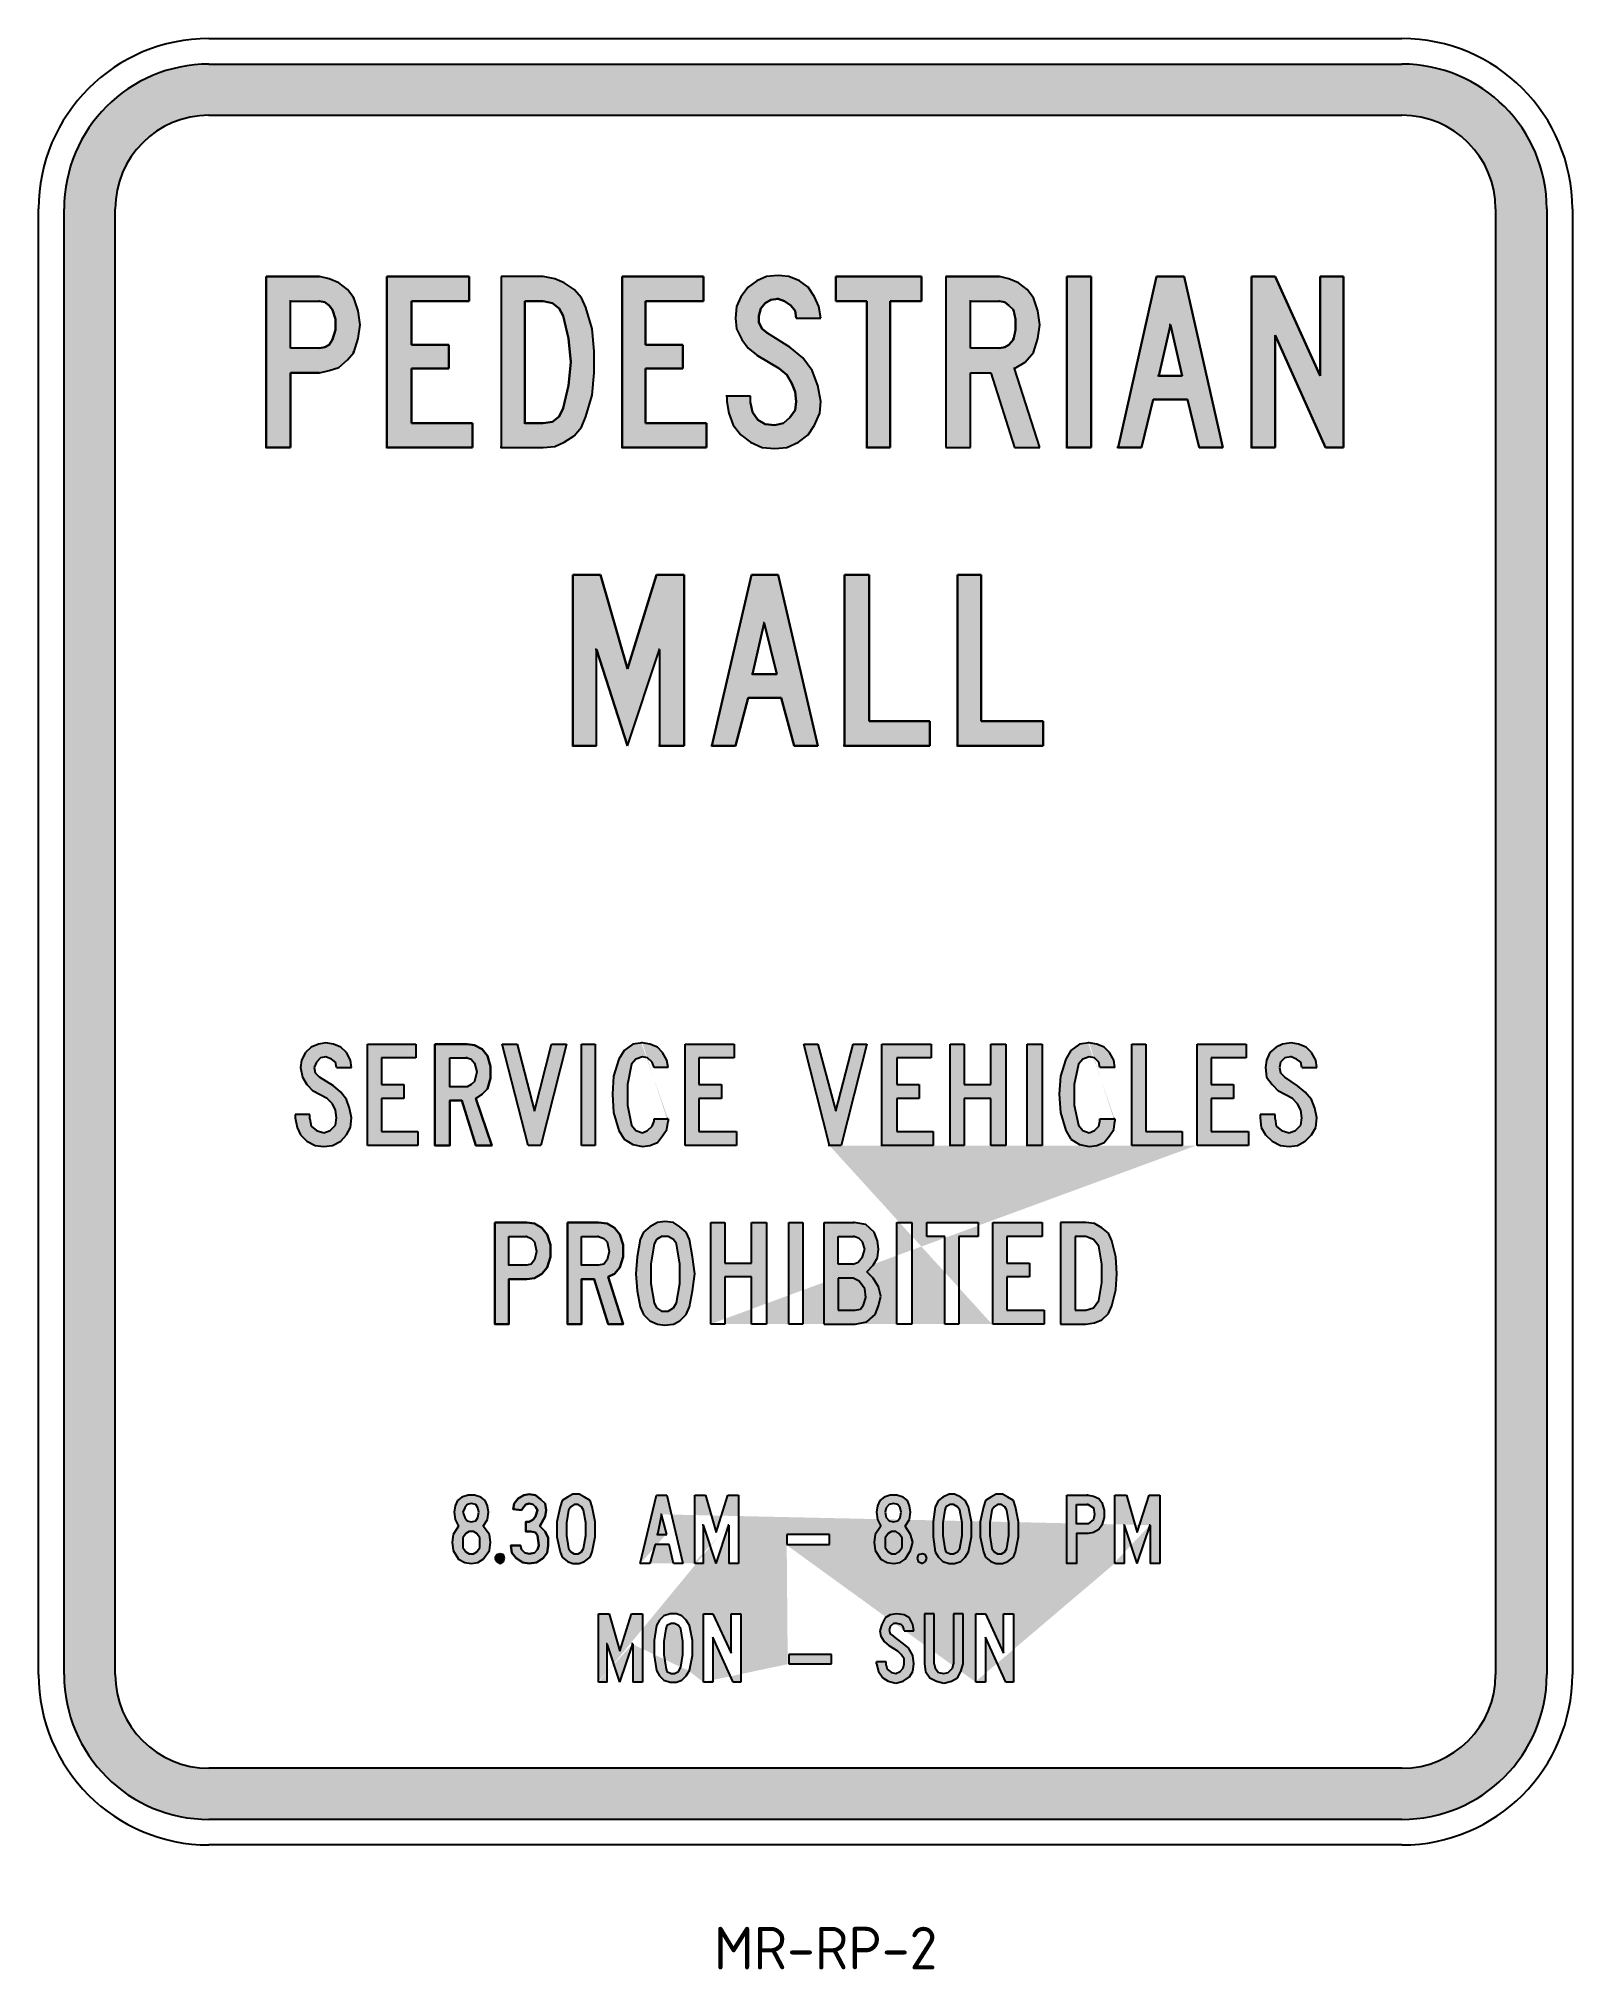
# Model space of a CAD drawing. Extents: x 175 to 265, y 152 to 265.
import ezdxf

# ---------------------------------------------------------------- set-up
doc = ezdxf.new("R2010")
doc.units = 0
doc.header["$MEASUREMENT"] = 0
doc.linetypes.add('CENTERX2', pattern=[101.6, 63.5, -12.7, 12.7, -12.7])
doc.layers.get('0').update_dxf_attribs({"linetype": 'CONTINUOUS'})
for name, color, linetype in [('L35', 3, 'CONTINUOUS'), ('T50', 7, 'CONTINUOUS'), ('TBLK25', 1, 'CONTINUOUS')]:
    doc.layers.add(name, color=color, linetype=linetype)
doc.styles.add('ISO', font='iso3098b.shx')

msp = doc.modelspace()

# ---------------------------------------------------------------- texts
at = {"layer": 'T50', "color": 1, "linetype": 'CENTERX2', "style": 'ISO'}
msp.add_text('MR-RP-2', height=2.5, dxfattribs=at).set_placement((214.66, 151.96))

# ---------------------------------------------------------------- hatches: boundary and pattern name
at = {"layer": 'TBLK25', "linetype": 'CENTERX2'}
h = msp.add_hatch(color=256, dxfattribs=at)
edge = h.paths.add_edge_path(flags=16)
edge.add_line((179.53, 169.26), (179.53, 255.26))
edge.add_arc((185.03, 255.26), 5.5, 90, 180, ccw=False)
edge.add_line((185.03, 260.76), (255.03, 260.76))
edge.add_arc((255.03, 255.26), 5.5, 0, 90, ccw=False)
edge.add_line((260.53, 255.26), (260.53, 169.26))
edge.add_arc((255.03, 169.26), 5.5, -90, 0, ccw=False)
edge.add_line((255.03, 163.76), (185.03, 163.76))
edge.add_arc((185.03, 169.26), 5.5, 180, 270, ccw=False)
edge = h.paths.add_edge_path()
edge.add_line((176.53, 169.26), (176.53, 255.26))
edge.add_arc((185.03, 255.26), 8.5, 90, 180, ccw=False)
edge.add_line((185.03, 263.76), (255.03, 263.76))
edge.add_arc((255.03, 255.26), 8.5, 0, 90, ccw=False)
edge.add_line((263.53, 255.26), (263.53, 169.26))
edge.add_arc((255.03, 169.26), 8.5, -90, 0, ccw=False)
edge.add_line((255.03, 160.76), (185.03, 160.76))
edge.add_arc((185.03, 169.26), 8.5, 180, 270, ccw=False)
h = msp.add_hatch(color=256, dxfattribs=at)
h.paths.add_polyline_path([(193.15, 246.4), (193.53, 246.84), (193.78, 247.66), (193.9, 248.47), (193.78, 249.29), (193.53, 250.04), (193.15, 250.54), (192.65, 250.92), (192.08, 251.17), (191.52, 251.3), (191.46, 251.3), (188.38, 251.3), (188.38, 241.26), (189.82, 241.26), (189.82, 245.65), (191.52, 245.65), (192.08, 245.78), (192.65, 245.96)])
h.paths.add_polyline_path([(189.82, 247.09), (189.82, 249.85), (191.52, 249.85), (191.83, 249.79), (192.08, 249.6), (192.27, 249.35), (192.46, 248.79), (192.46, 248.16), (192.27, 247.6), (192.08, 247.28), (191.83, 247.16), (191.52, 247.09)], flags=16)
h = msp.add_hatch(color=256, dxfattribs=at)
h.paths.add_polyline_path([(199.11, 247.28), (196.91, 247.28), (196.91, 249.85), (200.3, 249.85), (200.3, 251.3), (195.47, 251.3), (195.47, 241.26), (200.49, 241.26), (200.49, 242.7), (196.91, 242.7), (196.91, 245.9), (199.11, 245.9)])
h.paths.add_polyline_path([(207.64, 245.65), (207.64, 246.91), (207.51, 248.22), (207.14, 249.48), (206.89, 250.04), (206.45, 250.54), (205.88, 250.92), (205.32, 251.17), (204.63, 251.3), (202.18, 251.3), (202.18, 241.26), (204.63, 241.26), (205.32, 241.32), (205.88, 241.57), (206.45, 241.95), (206.89, 242.45), (207.14, 243.08), (207.51, 244.33)])
h.paths.add_polyline_path([(203.56, 249.85), (204.63, 249.85), (205.19, 249.73), (205.57, 249.41), (205.82, 248.98), (206.13, 247.66), (206.26, 246.28), (206.13, 244.9), (205.82, 243.58), (205.57, 243.08), (205.19, 242.77), (204.63, 242.7), (203.56, 242.7)], flags=16)
h.paths.add_polyline_path([(212.84, 247.28), (210.65, 247.28), (210.65, 249.85), (214.04, 249.85), (214.04, 251.3), (209.27, 251.3), (209.27, 241.26), (214.22, 241.26), (214.22, 242.7), (210.65, 242.7), (210.65, 245.9), (212.84, 245.9)])
h.paths.add_polyline_path([(219.87, 246.53), (219.12, 247.16), (217.8, 247.97), (217.49, 248.22), (217.3, 248.6), (217.3, 248.98), (217.42, 249.41), (217.67, 249.73), (217.99, 249.92), (218.43, 249.98), (218.8, 249.85), (219.18, 249.6), (219.43, 249.29), (219.49, 248.85), (220.94, 248.85), (220.81, 249.54), (220.56, 250.1), (220.18, 250.67), (219.68, 251.04), (219.05, 251.3), (218.43, 251.36), (217.74, 251.3), (217.17, 251.04), (216.67, 250.67), (216.23, 250.1), (215.98, 249.54), (215.92, 248.85), (215.98, 248.22), (216.29, 247.6), (216.67, 247.09), (217.23, 246.65), (218.49, 245.9), (218.93, 245.53), (219.24, 245.02), (219.43, 244.52), (219.49, 243.96), (219.43, 243.46), (219.12, 243.02), (218.74, 242.7), (218.24, 242.58), (217.67, 242.64), (217.23, 242.89), (216.92, 243.33), (216.8, 243.89), (216.8, 244.27), (215.42, 244.27), (215.42, 243.96), (215.54, 243.27), (215.79, 242.58), (216.23, 242.01), (216.8, 241.57), (217.49, 241.26), (218.24, 241.2), (218.93, 241.26), (219.62, 241.57), (220.18, 242.01), (220.56, 242.58), (220.87, 243.27), (220.94, 243.96), (220.75, 244.9), (220.43, 245.78)])
h.paths.add_polyline_path([(225.01, 249.85), (226.83, 249.85), (226.83, 251.3), (221.81, 251.3), (221.81, 249.85), (223.63, 249.85), (223.63, 241.26), (225.01, 241.26)])
h.paths.add_polyline_path([(232.92, 246.28), (233.42, 246.84), (233.67, 247.66), (233.79, 248.47), (233.67, 249.29), (233.42, 250.04), (233.04, 250.54), (232.54, 250.92), (231.97, 251.17), (231.41, 251.3), (231.35, 251.3), (228.27, 251.3), (228.27, 241.26), (229.72, 241.26), (229.72, 245.65), (230.91, 245.65), (232.29, 241.26), (233.79, 241.26), (232.29, 245.9)])
h.paths.add_polyline_path([(229.72, 247.09), (229.72, 249.85), (231.41, 249.85), (231.72, 249.79), (231.97, 249.6), (232.23, 249.35), (232.35, 248.79), (232.35, 248.16), (232.23, 247.6), (231.97, 247.28), (231.72, 247.16), (231.41, 247.09)], flags=16)
h.paths.add_polyline_path([(236.8, 251.3), (235.36, 251.3), (235.36, 241.26), (236.8, 241.26)])
h.paths.add_polyline_path([(242.26, 251.3), (240.63, 251.3), (238.37, 241.26), (239.75, 241.26), (240.44, 244.08), (242.45, 244.08), (243.14, 241.26), (244.52, 241.26)])
h.paths.add_polyline_path([(240.76, 245.46), (241.45, 248.47), (242.14, 245.46), (242.07, 245.46)], flags=16)
h.paths.add_polyline_path([(247.59, 247.85), (250.54, 241.26), (251.61, 241.26), (251.61, 251.3), (250.23, 251.3), (250.23, 245.46), (247.59, 251.3), (246.21, 251.3), (246.21, 241.26), (247.59, 241.26)])
h = msp.add_hatch(color=256, dxfattribs=at)
h.paths.add_polyline_path([(211.46, 229.41), (211.46, 223.76), (212.91, 223.76), (212.91, 233.8), (211.28, 233.8), (209.58, 228.28), (208.01, 233.8), (206.38, 233.8), (206.38, 223.76), (207.76, 223.76), (207.76, 229.41), (209.58, 223.76)])
h.paths.add_polyline_path([(218.43, 233.8), (216.86, 233.8), (214.54, 223.76), (215.92, 223.76), (216.67, 226.58), (218.61, 226.58), (219.37, 223.76), (220.75, 223.76)])
h.paths.add_polyline_path([(216.92, 227.96), (217.61, 230.97), (218.36, 227.96), (218.3, 227.96)], flags=16)
h.paths.add_polyline_path([(223.76, 233.8), (222.32, 233.8), (222.32, 223.76), (227.33, 223.76), (227.33, 225.2), (223.76, 225.2)])
h.paths.add_polyline_path([(230.34, 233.8), (228.96, 233.8), (228.96, 223.76), (233.98, 223.76), (233.98, 225.2), (230.34, 225.2)])
for points in [[(190.95, 202.12), (190.08, 202.12), (190.08, 201.93), (190.2, 201.37), (190.39, 200.93), (190.77, 200.55), (191.27, 200.3), (191.77, 200.24), (192.27, 200.3), (192.77, 200.55), (193.09, 200.93), (193.34, 201.37), (193.4, 201.93), (193.27, 202.5), (193.09, 203), (192.77, 203.44), (192.33, 203.81), (191.52, 204.32), (191.27, 204.57), (191.2, 204.88), (191.33, 205.19), (191.58, 205.44), (191.89, 205.51), (192.21, 205.38), (192.46, 205.19), (192.52, 204.88), (193.4, 204.88), (193.34, 205.32), (193.09, 205.76), (192.77, 206.07), (192.33, 206.26), (191.89, 206.32), (191.46, 206.26), (191.02, 206.07), (190.7, 205.76), (190.45, 205.32), (190.39, 204.88), (190.51, 204.32), (190.77, 203.88), (191.14, 203.5), (191.96, 203.06), (192.27, 202.75), (192.46, 202.37), (192.52, 201.93), (192.46, 201.49), (192.15, 201.18), (191.77, 201.05), (191.33, 201.18), (191.02, 201.43), (190.95, 201.87)], [(204.75, 178.54), (204.82, 178.91), (204.75, 179.29), (204.5, 179.54), (204.19, 179.79), (203.81, 179.85), (203.5, 179.79), (203.18, 179.6), (202.93, 179.29), (202.87, 178.97), (203.37, 178.91), (203.5, 179.1), (203.62, 179.23), (203.81, 179.29), (204.06, 179.23), (204.19, 179.1), (204.31, 178.91), (204.19, 178.54), (204.06, 178.35), (203.81, 178.22), (203.62, 178.22), (203.62, 177.66), (203.94, 177.66), (204.19, 177.59), (204.31, 177.41), (204.38, 176.84), (204.31, 176.59), (204.13, 176.4), (203.81, 176.34), (203.56, 176.4), (203.37, 176.59), (203.31, 176.84), (202.75, 176.84), (202.81, 176.4), (203.06, 176.09), (203.44, 175.84), (203.81, 175.78), (204.25, 175.84), (204.63, 176.09), (204.88, 176.4), (204.94, 176.84), (204.94, 177.28), (204.75, 177.66), (204.44, 177.97)], [(202.31, 176.28), (202.12, 176.34), (201.93, 176.28), (201.8, 176.09), (201.93, 175.9), (202.12, 175.78), (202.31, 175.9), (202.37, 176.09)], [(227.58, 172.83), (227.02, 172.83), (227.02, 169.88), (227.08, 169.44), (227.33, 169.06), (227.71, 168.88), (228.15, 168.75), (228.59, 168.88), (228.96, 169.06), (229.15, 169.44), (229.28, 169.88), (229.28, 172.83), (228.71, 172.83), (228.71, 169.88), (228.65, 169.63), (228.4, 169.38), (228.15, 169.32), (227.84, 169.38), (227.65, 169.63), (227.58, 169.88)]]:
    msp.add_hatch(color=256, dxfattribs=at).paths.add_polyline_path(points)
h = msp.add_hatch(color=256, dxfattribs=at)
h.paths.add_polyline_path([(197.29, 200.3), (194.34, 200.3), (194.34, 206.26), (197.16, 206.26), (197.16, 205.44), (195.16, 205.44), (195.16, 203.88), (196.47, 203.88), (196.47, 203.06), (195.16, 203.06), (195.16, 201.12), (197.29, 201.12)])
edge = h.paths.add_edge_path()
edge.add_line((194.34, 200.3), (194.28, 200.3))
h = msp.add_hatch(color=256, dxfattribs=at)
h.paths.add_polyline_path([(201.37, 203.63), (201.55, 204.25), (201.55, 204.94), (201.37, 205.57), (201.05, 205.95), (200.61, 206.2), (200.17, 206.26), (198.29, 206.26), (198.29, 200.3), (199.17, 200.3), (199.17, 202.94), (199.86, 202.94), (200.68, 200.3), (201.62, 200.3), (200.68, 203.06), (201.05, 203.31)])
h.paths.add_polyline_path([(200.17, 203.75), (199.17, 203.75), (199.17, 205.44), (200.17, 205.44), (200.42, 205.38), (200.61, 205.13), (200.74, 204.63), (200.61, 204.06), (200.42, 203.88)], flags=16)
h = msp.add_hatch(color=256, dxfattribs=at)
h.paths.add_polyline_path([(204.5, 200.3), (203.75, 200.3), (202.24, 206.26), (203.12, 206.26), (204.13, 202.31), (205.13, 206.26), (206.01, 206.26)])
h.paths.add_polyline_path([(207.7, 200.3), (206.89, 200.3), (206.89, 206.26), (207.7, 206.26)])
h.paths.add_polyline_path([(215.98, 200.3), (212.97, 200.3), (212.97, 206.26), (215.85, 206.26), (215.85, 205.44), (213.78, 205.44), (213.78, 203.88), (215.1, 203.88), (215.1, 203.06), (213.78, 203.06), (213.78, 201.12), (215.98, 201.12)])
edge = h.paths.add_edge_path()
edge.add_line((203.75, 200.3), (203.69, 200.3))
edge.add_line((206.89, 200.3), (206.82, 200.3))
edge.add_line((212.97, 200.3), (212.91, 200.3))
h = msp.add_hatch(color=256, dxfattribs=at)
h.paths.add_polyline_path([(211.15, 201.87), (211.97, 201.87), (211.97, 201.74), (211.9, 201.24), (211.65, 200.87), (211.34, 200.49), (210.9, 200.3), (210.46, 200.24), (209.9, 200.36), (209.39, 200.68), (209.08, 201.18), (208.77, 202.25), (208.7, 203.31), (208.77, 204.38), (209.08, 205.38), (209.39, 205.88), (209.9, 206.26), (210.46, 206.32), (210.9, 206.26), (211.34, 206.07), (211.65, 205.76), (211.9, 205.32), (211.97, 204.88), (211.15, 204.88), (211.03, 205.19), (210.77, 205.44), (210.46, 205.51), (210.08, 205.38), (209.83, 205.07), (209.58, 203.88), (209.58, 202.68), (209.83, 201.49), (210.08, 201.18), (210.46, 201.05), (210.77, 201.18), (211.03, 201.43), (211.15, 201.74)])
edge = h.paths.add_edge_path(flags=16)
edge.add_line((211.97, 201.87), (211.9, 201.87))
edge.add_line((210.46, 206.32), (210.4, 206.32))
h = msp.add_hatch(color=256, dxfattribs=at)
h.paths.add_polyline_path([(222.13, 200.3), (221.44, 200.3), (219.93, 206.26), (220.75, 206.26), (221.81, 202.31), (222.82, 206.26), (223.63, 206.26)])
h.paths.add_polyline_path([(227.52, 200.3), (224.51, 200.3), (224.51, 206.26), (227.4, 206.26), (227.4, 205.44), (225.39, 205.44), (225.39, 203.88), (226.71, 203.88), (226.71, 203.06), (225.39, 203.06), (225.39, 201.12), (227.52, 201.12)])
h.paths.add_polyline_path([(229.34, 200.3), (228.53, 200.3), (228.53, 206.26), (229.34, 206.26), (229.34, 203.88), (230.91, 203.88), (230.91, 206.26), (231.79, 206.26), (231.79, 200.3), (230.91, 200.3), (230.91, 203.06), (229.34, 203.06)])
h.paths.add_polyline_path([(233.92, 200.3), (233.04, 200.3), (233.04, 206.26), (233.92, 206.26)])
h.paths.add_polyline_path([(242.14, 200.3), (239.19, 200.3), (239.19, 206.26), (240, 206.26), (240, 201.12), (242.14, 201.12)])
h.paths.add_polyline_path([(246.03, 200.3), (243.01, 200.3), (243.01, 206.26), (245.9, 206.26), (245.9, 205.44), (243.83, 205.44), (243.83, 203.88), (245.15, 203.88), (245.15, 203.06), (243.83, 203.06), (243.83, 201.12), (246.03, 201.12)])
h.paths.add_polyline_path([(215.29, 189.83), (214.47, 189.83), (214.47, 195.78), (215.29, 195.78), (215.29, 193.4), (216.86, 193.4), (216.86, 195.78), (217.74, 195.78), (217.74, 189.83), (216.86, 189.83), (216.86, 192.59), (215.29, 192.59)])
h.paths.add_polyline_path([(219.87, 189.83), (219.05, 189.83), (219.05, 195.78), (219.87, 195.78)])
h.paths.add_polyline_path([(226.27, 189.83), (225.39, 189.83), (225.39, 195.78), (226.27, 195.78)])
h.paths.add_polyline_path([(229.03, 189.83), (228.21, 189.83), (228.21, 194.97), (227.15, 194.97), (227.15, 195.78), (230.16, 195.78), (230.16, 194.97), (229.03, 194.97)])
h.paths.add_polyline_path([(234.04, 189.83), (231.03, 189.83), (231.03, 195.78), (233.92, 195.78), (233.92, 194.97), (231.85, 194.97), (231.85, 193.4), (233.17, 193.4), (233.17, 192.59), (231.85, 192.59), (231.85, 190.64), (234.04, 190.64)])
edge = h.paths.add_edge_path()
edge.add_line((221.44, 200.3), (221.37, 200.3))
edge.add_line((224.51, 200.3), (224.45, 200.3))
edge.add_line((228.53, 200.3), (228.46, 200.3))
edge.add_line((233.04, 200.3), (232.98, 200.3))
edge.add_line((239.19, 200.3), (239.13, 200.3))
edge.add_line((243.01, 200.3), (242.95, 200.3))
edge.add_line((214.47, 189.83), (214.41, 189.83))
edge.add_line((219.05, 189.83), (218.99, 189.83))
edge.add_line((225.39, 189.83), (225.33, 189.83))
edge.add_line((228.21, 189.83), (228.15, 189.83))
edge.add_line((231.03, 189.83), (230.97, 189.83))
h = msp.add_hatch(color=256, dxfattribs=at)
h.paths.add_polyline_path([(237.31, 201.87), (238.18, 201.87), (238.18, 201.74), (238.12, 201.24), (237.87, 200.87), (237.56, 200.49), (237.12, 200.3), (236.68, 200.24), (236.11, 200.36), (235.61, 200.68), (235.3, 201.18), (234.99, 202.25), (234.92, 203.31), (234.99, 204.38), (235.3, 205.38), (235.61, 205.88), (236.11, 206.26), (236.68, 206.32), (237.12, 206.26), (237.56, 206.07), (237.87, 205.76), (238.12, 205.32), (238.18, 204.88), (237.31, 204.88), (237.24, 205.19), (236.99, 205.44), (236.68, 205.51), (236.3, 205.38), (236.05, 205.07), (235.8, 203.88), (235.8, 202.68), (236.05, 201.49), (236.3, 201.18), (236.68, 201.05), (236.99, 201.18), (237.24, 201.43), (237.31, 201.74)])
edge = h.paths.add_edge_path(flags=16)
edge.add_line((238.18, 201.87), (238.12, 201.87))
edge.add_line((236.68, 206.32), (236.62, 206.32))
h = msp.add_hatch(color=256, dxfattribs=at)
h.paths.add_polyline_path([(247.59, 202.12), (246.72, 202.12), (246.72, 201.93), (246.78, 201.37), (247.03, 200.93), (247.41, 200.55), (247.91, 200.3), (248.41, 200.24), (248.91, 200.3), (249.35, 200.55), (249.73, 200.93), (249.98, 201.37), (250.04, 201.93), (249.91, 202.5), (249.73, 203), (249.35, 203.44), (248.91, 203.81), (248.16, 204.32), (247.91, 204.57), (247.84, 204.88), (247.91, 205.19), (248.16, 205.44), (248.53, 205.51), (248.85, 205.38), (249.1, 205.19), (249.16, 204.88), (250.04, 204.88), (249.98, 205.32), (249.73, 205.76), (249.41, 206.07), (248.97, 206.26), (248.53, 206.32), (248.03, 206.26), (247.66, 206.07), (247.28, 205.76), (247.09, 205.32), (247.03, 204.88), (247.09, 204.32), (247.41, 203.88), (247.78, 203.5), (248.6, 203.06), (248.91, 202.75), (249.1, 202.37), (249.16, 201.93), (249.1, 201.49), (248.79, 201.18), (248.41, 201.05), (247.97, 201.18), (247.66, 201.43), (247.59, 201.87)])
edge = h.paths.add_edge_path(flags=16)
edge.add_line((248.53, 205.51), (248.47, 205.51))
h = msp.add_hatch(color=256, dxfattribs=at)
h.paths.add_polyline_path([(204.88, 193.15), (205.07, 193.78), (205.07, 194.47), (204.88, 195.09), (204.56, 195.47), (204.13, 195.72), (203.69, 195.78), (201.8, 195.78), (201.8, 189.83), (202.62, 189.83), (202.62, 192.46), (203.69, 192.46), (204.13, 192.52), (204.56, 192.77)])
h.paths.add_polyline_path([(202.62, 193.28), (202.62, 194.97), (203.69, 194.97), (203.94, 194.84), (204.13, 194.66), (204.25, 194.09), (204.13, 193.59), (203.94, 193.34), (203.69, 193.28)], flags=16)
h = msp.add_hatch(color=256, dxfattribs=at)
h.paths.add_polyline_path([(209.33, 193.78), (209.33, 194.47), (209.14, 195.09), (208.83, 195.47), (208.39, 195.72), (207.89, 195.78), (206.07, 195.78), (206.07, 189.83), (206.89, 189.83), (206.89, 192.46), (207.64, 192.46), (208.45, 189.83), (209.33, 189.83), (208.45, 192.59), (208.83, 192.77), (209.14, 193.15)])
h.paths.add_polyline_path([(208.2, 193.34), (207.89, 193.28), (206.89, 193.28), (206.89, 194.97), (207.89, 194.97), (208.2, 194.84), (208.39, 194.66), (208.52, 194.09), (208.39, 193.59)], flags=16)
h = msp.add_hatch(color=256, dxfattribs=at)
h.paths.add_polyline_path([(212.28, 190.77), (212.47, 191.08), (212.66, 192.21), (212.66, 193.34), (212.47, 194.53), (212.28, 194.78), (211.97, 194.97), (211.59, 194.97), (211.28, 194.78), (211.15, 194.53), (210.96, 193.34), (210.96, 192.21), (211.15, 191.08), (211.28, 190.77), (211.59, 190.58), (211.97, 190.58)], flags=16)
h.paths.add_polyline_path([(213.03, 190.39), (213.22, 190.83), (213.41, 191.77), (213.53, 192.77), (213.41, 193.78), (213.22, 194.78), (213.03, 195.22), (212.66, 195.53), (212.28, 195.78), (211.78, 195.85), (211.34, 195.78), (210.9, 195.53), (210.52, 195.22), (210.34, 194.78), (210.15, 193.78), (210.08, 192.77), (210.15, 191.77), (210.34, 190.83), (210.52, 190.39), (210.9, 190.01), (211.34, 189.83), (211.78, 189.76), (212.28, 189.83), (212.66, 190.01)])
h = msp.add_hatch(color=256, dxfattribs=at)
h.paths.add_polyline_path([(224.01, 192.52), (223.63, 192.9), (224.01, 193.28), (224.26, 193.71), (224.32, 194.22), (224.26, 194.72), (224.07, 195.22), (223.57, 195.66), (222.88, 195.78), (221.12, 195.78), (221.12, 189.83), (222.94, 189.83), (223.63, 189.95), (224.13, 190.39), (224.32, 190.89), (224.45, 191.46), (224.32, 192.02)])
edge = h.paths.add_edge_path(flags=16)
edge.add_line((222.88, 195.78), (222.82, 195.78))
edge.add_line((222.88, 195.78), (222.82, 195.78))
h.paths.add_polyline_path([(223.19, 192.34), (222.82, 192.52), (221.94, 192.52), (221.94, 190.64), (222.94, 190.64), (223.26, 190.7), (223.44, 190.96), (223.57, 191.39), (223.51, 191.9)], flags=16)
h.paths.add_polyline_path([(222.82, 193.34), (223.13, 193.46), (223.38, 193.78), (223.51, 194.22), (223.38, 194.66), (223.19, 194.84), (222.88, 194.97), (221.94, 194.97), (221.94, 193.34)], flags=16)
edge = h.paths.add_edge_path(flags=0)
edge.add_line((222.88, 194.97), (222.82, 194.97))
edge.add_line((222.88, 194.97), (222.82, 194.97))
edge = h.paths.add_edge_path(flags=0)
edge.add_line((222.82, 192.52), (222.75, 192.52))
h = msp.add_hatch(color=256, dxfattribs=at)
h.paths.add_polyline_path([(235.86, 194.97), (235.86, 190.64), (236.49, 190.64), (236.93, 190.77), (237.24, 191.21), (237.43, 192.27), (237.43, 193.34), (237.24, 194.4), (236.93, 194.78), (236.49, 194.97)], flags=16)
h.paths.add_polyline_path([(234.99, 195.78), (234.99, 189.83), (236.49, 189.83), (236.99, 189.89), (237.43, 190.08), (237.81, 190.45), (238, 190.89), (238.25, 191.83), (238.31, 192.77), (238.25, 193.78), (238, 194.72), (237.81, 195.16), (237.43, 195.47), (236.99, 195.72), (236.49, 195.78)])
h = msp.add_hatch(color=256, dxfattribs=at)
h.paths.add_polyline_path([(200.55, 176.34), (200.74, 176.47), (200.93, 176.72), (200.93, 177.28), (200.74, 177.53), (200.55, 177.66), (200.3, 177.66), (200.11, 177.53), (199.92, 177.28), (199.92, 176.72), (200.11, 176.47), (200.3, 176.34)], flags=16)
h.paths.add_polyline_path([(201.49, 177.47), (201.11, 177.97), (201.37, 178.35), (201.43, 178.79), (201.37, 179.16), (201.24, 179.48), (200.99, 179.66), (200.61, 179.79), (200.24, 179.79), (199.86, 179.66), (199.61, 179.48), (199.48, 179.16), (199.42, 178.79), (199.48, 178.35), (199.67, 177.97), (199.36, 177.47), (199.3, 177.03), (199.36, 176.53), (199.67, 176.03), (200.05, 175.84), (200.42, 175.78), (200.8, 175.84), (201.11, 176.03), (201.49, 176.53), (201.55, 177.03)])
h.paths.add_polyline_path([(200.68, 178.28), (200.8, 178.47), (200.86, 178.79), (200.8, 179.04), (200.68, 179.23), (200.42, 179.29), (200.17, 179.23), (200.05, 179.04), (199.92, 178.79), (200.05, 178.47), (200.17, 178.28), (200.42, 178.22)], flags=16)
h = msp.add_hatch(color=256, dxfattribs=at)
h.paths.add_polyline_path([(207.39, 176.15), (207.51, 176.47), (207.7, 177.34), (207.7, 178.22), (207.51, 179.1), (207.39, 179.48), (207.07, 179.66), (206.76, 179.85), (206.38, 179.85), (206.07, 179.66), (205.76, 179.48), (205.63, 179.1), (205.44, 178.22), (205.44, 177.34), (205.63, 176.47), (205.76, 176.15), (206.07, 175.9), (206.38, 175.78), (206.76, 175.78), (207.07, 175.9)])
h.paths.add_polyline_path([(206.89, 176.47), (207.01, 176.65), (207.14, 177.41), (207.14, 178.16), (207.01, 178.91), (206.89, 179.1), (206.7, 179.23), (206.45, 179.23), (206.26, 179.1), (206.13, 178.91), (206.01, 178.16), (206.01, 177.41), (206.13, 176.65), (206.26, 176.47), (206.45, 176.34), (206.7, 176.34)], flags=16)
h = msp.add_hatch(color=256, dxfattribs=at)
h.paths.add_polyline_path([(211.9, 177.47), (211.59, 178.66), (211.34, 177.47)], flags=16)
h.paths.add_polyline_path([(210.9, 175.78), (210.34, 175.78), (211.28, 179.79), (211.9, 179.79), (212.84, 175.78), (212.28, 175.78), (212.03, 176.9), (211.21, 176.9)])
h.paths.add_polyline_path([(214.04, 175.78), (213.53, 175.78), (213.53, 179.79), (214.16, 179.79), (214.79, 177.59), (215.48, 179.79), (216.11, 179.79), (216.11, 175.78), (215.54, 175.78), (215.54, 178.03), (214.79, 175.78), (214.04, 178.03)])
edge = h.paths.add_edge_path(flags=17)
edge.add_line((214.04, 178.03), (213.97, 178.03))
edge.add_line((214.04, 178.03), (213.97, 178.03))
edge = h.paths.add_edge_path(flags=17)
edge.add_line((215.54, 175.78), (215.48, 175.78))
edge.add_line((215.54, 175.78), (215.48, 175.78))
h.paths.add_polyline_path([(208.39, 168.81), (207.89, 168.81), (207.89, 172.83), (208.52, 172.83), (209.14, 170.63), (209.83, 172.83), (210.46, 172.83), (210.46, 168.81), (209.9, 168.81), (209.9, 171.07), (209.14, 168.81), (208.39, 171.07)])
edge = h.paths.add_edge_path(flags=17)
edge.add_line((208.39, 171.07), (208.33, 171.07))
edge.add_line((208.39, 171.07), (208.33, 171.07))
edge = h.paths.add_edge_path(flags=17)
edge.add_line((209.9, 168.81), (209.83, 168.81))
edge.add_line((209.9, 168.81), (209.83, 168.81))
h.paths.add_polyline_path([(212.59, 169.44), (212.72, 169.69), (212.84, 170.44), (212.84, 171.2), (212.72, 171.95), (212.59, 172.14), (212.34, 172.26), (212.15, 172.26), (211.9, 172.14), (211.84, 171.95), (211.72, 171.2), (211.72, 170.44), (211.84, 169.69), (211.9, 169.44), (212.15, 169.32), (212.34, 169.32)], flags=17)
h.paths.add_polyline_path([(213.03, 169.19), (213.22, 169.5), (213.41, 170.38), (213.41, 171.26), (213.22, 172.14), (213.03, 172.45), (212.78, 172.7), (212.47, 172.83), (212.09, 172.83), (211.72, 172.7), (211.46, 172.45), (211.28, 172.14), (211.15, 171.26), (211.15, 170.38), (211.28, 169.5), (211.46, 169.19), (211.72, 168.94), (212.09, 168.81), (212.47, 168.81), (212.78, 168.94)])
h.paths.add_polyline_path([(214.6, 168.81), (214.04, 168.81), (214.04, 172.83), (214.6, 172.83), (215.67, 170.51), (215.67, 172.83), (216.23, 172.83), (216.23, 168.81), (215.79, 168.81), (214.6, 171.45)])
h.paths.add_polyline_path([(219.05, 170.44), (219.05, 169.88), (221.56, 169.88), (221.56, 170.44)], flags=17)
h.paths.add_polyline_path([(218.93, 177.47), (218.93, 176.9), (221.44, 176.9), (221.44, 177.47)], flags=17)
h.paths.add_polyline_path([(230.6, 168.81), (230.03, 168.81), (230.03, 172.83), (230.6, 172.83), (231.66, 170.51), (231.66, 172.83), (232.23, 172.83), (232.23, 168.81), (231.79, 168.81), (230.6, 171.45)])
h.paths.add_polyline_path([(238.75, 175.78), (238.18, 175.78), (238.18, 179.79), (238.87, 179.79), (239.5, 177.59), (240.19, 179.79), (240.82, 179.79), (240.82, 175.78), (240.25, 175.78), (240.25, 178.03), (239.5, 175.78), (238.75, 178.03)])
edge = h.paths.add_edge_path(flags=17)
edge.add_line((238.75, 178.03), (238.69, 178.03))
edge.add_line((238.75, 178.03), (238.69, 178.03))
edge = h.paths.add_edge_path(flags=17)
edge.add_line((240.25, 175.78), (240.19, 175.78))
edge.add_line((240.25, 175.78), (240.19, 175.78))
edge = h.paths.add_edge_path()
edge.add_line((211.59, 178.66), (211.53, 178.66))
edge.add_line((211.34, 177.47), (211.28, 177.47))
edge.add_line((211.9, 177.47), (211.84, 177.47))
edge.add_line((210.34, 175.78), (210.27, 175.78))
edge.add_line((213.53, 175.78), (213.47, 175.78))
edge.add_line((215.54, 178.03), (215.48, 178.03))
edge.add_line((207.89, 168.81), (207.83, 168.81))
edge.add_line((209.9, 171.07), (209.83, 171.07))
edge.add_line((212.72, 169.69), (212.66, 169.69))
edge.add_line((213.22, 169.5), (213.16, 169.5))
edge.add_line((214.04, 168.81), (213.97, 168.81))
edge.add_line((219.05, 169.88), (218.99, 169.88))
edge.add_line((218.93, 176.9), (218.87, 176.9))
edge.add_line((230.03, 168.81), (229.97, 168.81))
edge.add_line((238.18, 175.78), (238.12, 175.78))
edge.add_line((240.25, 178.03), (240.19, 178.03))
h = msp.add_hatch(color=256, dxfattribs=at)
h.paths.add_polyline_path([(226.2, 177.47), (225.89, 177.97), (226.14, 178.35), (226.2, 178.79), (226.14, 179.16), (226.02, 179.48), (225.77, 179.66), (225.39, 179.79), (225.01, 179.79), (224.64, 179.66), (224.39, 179.48), (224.26, 179.16), (224.2, 178.79), (224.26, 178.35), (224.45, 177.97), (224.13, 177.47), (224.07, 177.03), (224.13, 176.53), (224.45, 176.03), (224.82, 175.84), (225.2, 175.78), (225.58, 175.84), (225.89, 176.03), (226.2, 176.53), (226.33, 177.03)])
h.paths.add_polyline_path([(225.33, 176.34), (225.51, 176.47), (225.7, 176.72), (225.7, 177.28), (225.51, 177.53), (225.33, 177.66), (225.08, 177.66), (224.89, 177.53), (224.7, 177.28), (224.7, 176.72), (224.89, 176.47), (225.08, 176.34)], flags=16)
h.paths.add_polyline_path([(225.45, 178.28), (225.58, 178.47), (225.64, 178.79), (225.58, 179.04), (225.45, 179.23), (225.2, 179.29), (224.95, 179.23), (224.76, 179.04), (224.7, 178.79), (224.76, 178.47), (224.95, 178.28), (225.2, 178.22)], flags=16)
h.paths.add_polyline_path([(227.08, 176.28), (226.89, 176.34), (226.64, 176.28), (226.58, 176.09), (226.64, 175.9), (226.89, 175.78), (227.08, 175.9), (227.15, 176.09)])
h = msp.add_hatch(color=256, dxfattribs=at)
h.paths.add_polyline_path([(229.4, 176.15), (229.59, 176.47), (229.78, 177.34), (229.78, 178.22), (229.59, 179.1), (229.4, 179.48), (229.15, 179.66), (228.78, 179.85), (228.46, 179.85), (228.09, 179.66), (227.84, 179.48), (227.65, 179.1), (227.52, 178.22), (227.52, 177.34), (227.65, 176.47), (227.84, 176.15), (228.09, 175.9), (228.46, 175.78), (228.78, 175.78), (229.15, 175.9)])
h.paths.add_polyline_path([(228.96, 176.47), (229.09, 176.65), (229.22, 177.41), (229.22, 178.16), (229.09, 178.91), (228.96, 179.1), (228.71, 179.23), (228.53, 179.23), (228.27, 179.1), (228.21, 178.91), (228.09, 178.16), (228.09, 177.41), (228.21, 176.65), (228.27, 176.47), (228.53, 176.34), (228.71, 176.34)], flags=16)
h.paths.add_polyline_path([(232.23, 176.15), (232.35, 176.47), (232.54, 177.34), (232.54, 178.22), (232.35, 179.1), (232.23, 179.48), (231.91, 179.66), (231.6, 179.85), (231.22, 179.85), (230.91, 179.66), (230.6, 179.48), (230.47, 179.1), (230.28, 178.22), (230.28, 177.34), (230.47, 176.47), (230.6, 176.15), (230.91, 175.9), (231.22, 175.78), (231.6, 175.78), (231.91, 175.9)])
h.paths.add_polyline_path([(231.72, 176.47), (231.85, 176.65), (231.97, 177.41), (231.97, 178.16), (231.85, 178.91), (231.72, 179.1), (231.54, 179.23), (231.29, 179.23), (231.1, 179.1), (230.97, 178.91), (230.85, 178.16), (230.85, 177.41), (230.97, 176.65), (231.1, 176.47), (231.29, 176.34), (231.54, 176.34)], flags=16)
h = msp.add_hatch(color=256, dxfattribs=at)
h.paths.add_polyline_path([(235.36, 179.79), (236.62, 179.79), (236.93, 179.73), (237.24, 179.6), (237.43, 179.35), (237.56, 178.91), (237.56, 178.47), (237.43, 178.03), (237.24, 177.78), (236.93, 177.59), (236.62, 177.53), (235.93, 177.53), (235.93, 175.78), (235.36, 175.78)])
h.paths.add_polyline_path([(235.93, 179.23), (236.62, 179.23), (236.93, 179.04), (236.99, 178.66), (236.93, 178.35), (236.62, 178.1), (235.93, 178.1)], flags=16)
h = msp.add_hatch(color=256, dxfattribs=at)
h.paths.add_polyline_path([(224.2, 169.88), (224.2, 170.01), (224.76, 170.01), (224.76, 169.82), (224.82, 169.57), (225.08, 169.38), (225.33, 169.32), (225.58, 169.44), (225.77, 169.63), (225.83, 169.88), (225.83, 170.19), (225.64, 170.44), (225.45, 170.63), (224.95, 170.95), (224.64, 171.2), (224.45, 171.51), (224.39, 171.82), (224.51, 172.2), (224.7, 172.58), (225.01, 172.77), (225.39, 172.83), (225.83, 172.77), (226.14, 172.58), (226.33, 172.2), (226.39, 171.82), (225.83, 171.82), (225.77, 172.08), (225.64, 172.2), (225.39, 172.26), (225.2, 172.26), (225.01, 172.08), (224.95, 171.89), (225.01, 171.64), (225.2, 171.51), (225.7, 171.13), (226.08, 170.82), (226.33, 170.38), (226.39, 169.88), (226.33, 169.44), (226.14, 169.13), (225.77, 168.88), (225.33, 168.75), (224.89, 168.88), (224.57, 169.06), (224.32, 169.44)])
edge = h.paths.add_edge_path(flags=16)
edge.add_line((225.39, 172.26), (225.33, 172.26))

# ---------------------------------------------------------------- linework, layer by layer
at = {"color": 3}
for p, q in [((188.38, 241.26), (188.38, 251.3)), ((188.38, 251.3), (191.52, 251.3)), ((191.52, 251.3), (191.46, 251.3)), ((191.52, 251.3), (191.46, 251.3)), ((192.08, 251.17), (191.52, 251.3)), ((192.65, 250.92), (192.08, 251.17)), ((193.15, 250.54), (192.65, 250.92)), ((193.53, 250.04), (193.15, 250.54)), ((195.47, 241.26), (195.47, 251.3)), ((195.47, 251.3), (200.3, 251.3)), ((200.3, 251.3), (200.3, 249.85)), ((204.63, 251.3), (202.18, 251.3)), ((202.18, 251.3), (202.18, 241.26)), ((205.32, 251.17), (204.63, 251.3)), ((205.88, 250.92), (205.32, 251.17)), ((206.45, 250.54), (205.88, 250.92)), ((206.89, 250.04), (206.45, 250.54)), ((209.27, 241.26), (209.27, 251.3)), ((209.27, 251.3), (214.04, 251.3)), ((214.04, 251.3), (214.04, 249.85)), ((216.67, 250.67), (216.23, 250.1)), ((217.17, 251.04), (216.67, 250.67)), ((217.74, 251.3), (217.17, 251.04)), ((218.43, 251.36), (217.74, 251.3)), ((219.05, 251.3), (218.43, 251.36)), ((219.68, 251.04), (219.05, 251.3)), ((220.18, 250.67), (219.68, 251.04)), ((220.56, 250.1), (220.18, 250.67)), ((221.81, 249.85), (221.81, 251.3)), ((221.81, 251.3), (226.83, 251.3)), ((226.83, 251.3), (226.83, 249.85)), ((228.27, 251.3), (228.27, 241.26)), ((228.27, 251.3), (231.41, 251.3)), ((231.41, 251.3), (231.35, 251.3)), ((231.41, 251.3), (231.35, 251.3)), ((231.97, 251.17), (231.41, 251.3)), ((232.54, 250.92), (231.97, 251.17)), ((233.04, 250.54), (232.54, 250.92)), ((233.42, 250.04), (233.04, 250.54)), ((235.36, 241.26), (235.36, 251.3)), ((235.36, 251.3), (236.8, 251.3)), ((236.8, 251.3), (236.8, 241.26)), ((238.37, 241.26), (240.63, 251.3)), ((240.63, 251.3), (242.26, 251.3)), ((242.26, 251.3), (244.52, 241.26)), ((246.21, 241.26), (246.21, 251.3)), ((246.21, 251.3), (247.59, 251.3)), ((247.59, 251.3), (250.23, 245.46)), ((250.23, 245.46), (250.23, 251.3)), ((250.23, 251.3), (251.61, 251.3)), ((251.61, 251.3), (251.61, 241.26)), ((189.82, 249.85), (189.76, 249.85)), ((189.82, 249.85), (191.52, 249.85)), ((189.82, 247.09), (189.82, 249.85)), ((191.52, 249.85), (191.46, 249.85)), ((191.52, 249.85), (191.46, 249.85)), ((191.83, 249.79), (191.52, 249.85)), ((192.08, 249.6), (191.83, 249.79)), ((192.27, 249.35), (192.08, 249.6)), ((192.27, 249.35), (192.21, 249.35)), ((192.46, 248.79), (192.27, 249.35)), ((193.53, 250.04), (193.46, 250.04)), ((193.78, 249.29), (193.53, 250.04)), ((193.9, 248.47), (193.78, 249.29)), ((200.3, 249.85), (196.91, 249.85)), ((196.91, 249.85), (196.91, 247.28)), ((204.63, 249.85), (203.56, 249.85)), ((203.56, 249.85), (203.56, 242.7)), ((205.19, 249.73), (204.63, 249.85)), ((205.57, 249.41), (205.19, 249.73)), ((205.82, 248.98), (205.57, 249.41)), ((207.14, 249.48), (206.89, 250.04)), ((207.51, 248.22), (207.14, 249.48)), ((214.04, 249.85), (210.65, 249.85)), ((210.65, 249.85), (210.65, 247.28)), ((215.98, 249.54), (215.92, 248.85)), ((216.23, 250.1), (215.98, 249.54)), ((217.42, 249.41), (217.3, 248.98)), ((217.67, 249.73), (217.42, 249.41)), ((217.99, 249.92), (217.67, 249.73)), ((218.43, 249.98), (217.99, 249.92)), ((218.43, 249.98), (218.36, 249.98)), ((218.8, 249.85), (218.43, 249.98)), ((219.18, 249.6), (218.8, 249.85)), ((219.43, 249.29), (219.18, 249.6)), ((219.49, 248.85), (219.43, 249.29)), ((220.81, 249.54), (220.56, 250.1)), ((220.94, 248.85), (220.81, 249.54)), ((223.63, 249.85), (221.81, 249.85)), ((223.63, 241.26), (223.63, 249.85)), ((226.83, 249.85), (225.01, 249.85)), ((225.01, 249.85), (225.01, 241.26)), ((229.72, 249.85), (229.65, 249.85)), ((229.72, 249.85), (231.41, 249.85)), ((229.72, 247.09), (229.72, 249.85)), ((231.41, 249.85), (231.35, 249.85)), ((231.41, 249.85), (231.35, 249.85)), ((231.72, 249.79), (231.41, 249.85)), ((231.97, 249.6), (231.72, 249.79)), ((232.23, 249.35), (231.97, 249.6)), ((232.23, 249.35), (232.16, 249.35)), ((232.35, 248.79), (232.23, 249.35)), ((233.42, 250.04), (233.35, 250.04)), ((233.67, 249.29), (233.42, 250.04)), ((233.79, 248.47), (233.67, 249.29)), ((192.27, 247.6), (192.46, 248.16)), ((192.46, 248.16), (192.46, 248.79)), ((193.78, 247.66), (193.9, 248.47)), ((206.13, 247.66), (205.82, 248.98)), ((207.64, 246.91), (207.51, 248.22)), ((215.92, 248.85), (215.98, 248.22)), ((215.98, 248.22), (216.29, 247.6)), ((217.3, 248.98), (217.3, 248.6)), ((217.3, 248.6), (217.49, 248.22)), ((217.49, 248.22), (217.8, 247.97)), ((219.49, 248.85), (220.94, 248.85)), ((232.23, 247.6), (232.35, 248.16)), ((232.35, 248.16), (232.35, 248.79)), ((233.67, 247.66), (233.79, 248.47)), ((241.45, 248.47), (240.76, 245.46)), ((241.45, 248.47), (241.38, 248.47)), ((242.14, 245.46), (241.45, 248.47)), ((191.52, 247.09), (189.82, 247.09)), ((191.52, 247.09), (191.83, 247.16)), ((191.83, 247.16), (192.08, 247.28)), ((192.08, 247.28), (192.27, 247.6)), ((192.27, 247.6), (192.21, 247.6)), ((193.53, 246.84), (193.78, 247.66)), ((196.91, 247.28), (199.11, 247.28)), ((199.11, 247.28), (199.11, 245.9)), ((206.26, 246.28), (206.13, 247.66)), ((210.65, 247.28), (212.84, 247.28)), ((212.84, 247.28), (212.84, 245.9)), ((216.29, 247.6), (216.67, 247.09)), ((216.67, 247.09), (217.23, 246.65)), ((217.8, 247.97), (217.74, 247.97)), ((217.8, 247.97), (217.74, 247.97)), ((219.12, 247.16), (217.8, 247.97)), ((219.87, 246.53), (219.12, 247.16)), ((231.41, 247.09), (229.72, 247.09)), ((231.41, 247.09), (231.72, 247.16)), ((231.72, 247.16), (231.97, 247.28)), ((231.97, 247.28), (232.23, 247.6)), ((232.23, 247.6), (232.16, 247.6)), ((233.42, 246.84), (233.67, 247.66)), ((250.54, 241.26), (247.59, 247.85)), ((247.59, 247.85), (247.59, 241.26)), ((192.08, 245.78), (192.65, 245.96)), ((192.65, 245.96), (193.15, 246.4)), ((193.15, 246.4), (193.53, 246.84)), ((193.53, 246.84), (193.46, 246.84)), ((199.11, 245.9), (196.91, 245.9)), ((196.91, 245.9), (196.91, 242.7)), ((206.13, 244.9), (206.26, 246.28)), ((207.64, 245.65), (207.64, 246.91)), ((212.84, 245.9), (210.65, 245.9)), ((210.65, 245.9), (210.65, 242.7)), ((217.23, 246.65), (217.17, 246.65)), ((217.23, 246.65), (217.17, 246.65)), ((218.49, 245.9), (217.23, 246.65)), ((218.49, 245.9), (218.43, 245.9)), ((218.93, 245.53), (218.49, 245.9)), ((220.43, 245.78), (219.87, 246.53)), ((232.29, 245.9), (232.23, 245.9)), ((232.29, 245.9), (232.92, 246.28)), ((233.79, 241.26), (232.29, 245.9)), ((232.92, 246.28), (233.42, 246.84)), ((233.42, 246.84), (233.35, 246.84)), ((191.52, 245.65), (189.82, 245.65)), ((189.82, 245.65), (189.82, 241.26)), ((191.52, 245.65), (192.08, 245.78)), ((205.82, 243.58), (206.13, 244.9)), ((207.51, 244.33), (207.64, 245.65)), ((219.24, 245.02), (218.93, 245.53)), ((219.43, 244.52), (219.24, 245.02)), ((220.75, 244.9), (220.43, 245.78)), ((220.94, 243.96), (220.75, 244.9)), ((229.72, 241.26), (229.72, 245.65)), ((229.72, 245.65), (230.91, 245.65)), ((230.91, 245.65), (232.29, 241.26)), ((240.76, 245.46), (240.69, 245.46)), ((240.76, 245.46), (242.14, 245.46)), ((242.14, 245.46), (242.07, 245.46)), ((207.14, 243.08), (207.51, 244.33)), ((215.42, 244.27), (215.35, 244.27)), ((215.42, 244.27), (215.42, 243.96)), ((216.8, 244.27), (215.42, 244.27)), ((215.42, 243.96), (215.54, 243.27)), ((216.8, 243.89), (216.8, 244.27)), ((216.8, 243.89), (216.92, 243.33)), ((219.49, 243.96), (219.43, 244.52)), ((219.43, 243.46), (219.49, 243.96)), ((219.49, 243.96), (219.43, 243.96)), ((220.87, 243.27), (220.94, 243.96)), ((240.44, 244.08), (239.75, 241.26)), ((242.45, 244.08), (240.44, 244.08)), ((243.14, 241.26), (242.45, 244.08)), ((196.91, 242.7), (200.49, 242.7)), ((200.49, 242.7), (200.49, 241.26)), ((203.56, 242.7), (203.5, 242.7)), ((203.56, 242.7), (204.63, 242.7)), ((204.63, 242.7), (205.19, 242.77)), ((205.19, 242.77), (205.57, 243.08)), ((205.57, 243.08), (205.82, 243.58)), ((206.89, 242.45), (207.14, 243.08)), ((210.65, 242.7), (214.22, 242.7)), ((214.22, 242.7), (214.22, 241.26)), ((215.54, 243.27), (215.79, 242.58)), ((215.79, 242.58), (216.23, 242.01)), ((216.92, 243.33), (217.23, 242.89)), ((217.23, 242.89), (217.67, 242.64)), ((217.67, 242.64), (218.24, 242.58)), ((218.24, 242.58), (218.18, 242.58)), ((218.24, 242.58), (218.74, 242.7)), ((218.74, 242.7), (219.12, 243.02)), ((219.12, 243.02), (219.43, 243.46)), ((220.18, 242.01), (220.56, 242.58)), ((220.56, 242.58), (220.87, 243.27)), ((204.63, 241.26), (205.32, 241.32)), ((205.32, 241.32), (205.88, 241.57)), ((205.88, 241.57), (206.45, 241.95)), ((206.45, 241.95), (206.89, 242.45)), ((216.23, 242.01), (216.8, 241.57)), ((216.8, 241.57), (217.49, 241.26)), ((218.93, 241.26), (219.62, 241.57)), ((219.62, 241.57), (220.18, 242.01)), ((188.38, 241.26), (188.32, 241.26)), ((189.82, 241.26), (188.38, 241.26)), ((195.47, 241.26), (195.41, 241.26)), ((200.49, 241.26), (195.47, 241.26)), ((202.18, 241.26), (202.12, 241.26)), ((202.18, 241.26), (204.63, 241.26)), ((209.27, 241.26), (209.21, 241.26)), ((214.22, 241.26), (209.27, 241.26)), ((217.49, 241.26), (218.24, 241.2)), ((218.24, 241.2), (218.93, 241.26)), ((223.63, 241.26), (223.57, 241.26)), ((225.01, 241.26), (223.63, 241.26)), ((228.27, 241.26), (229.72, 241.26)), ((232.29, 241.26), (233.79, 241.26)), ((235.36, 241.26), (235.3, 241.26)), ((236.8, 241.26), (235.36, 241.26)), ((238.37, 241.26), (238.31, 241.26)), ((239.75, 241.26), (238.37, 241.26)), ((244.52, 241.26), (243.14, 241.26)), ((246.21, 241.26), (246.15, 241.26)), ((247.59, 241.26), (246.21, 241.26)), ((251.61, 241.26), (250.54, 241.26)), ((206.38, 223.76), (206.38, 233.8)), ((206.38, 233.8), (208.01, 233.8)), ((208.01, 233.8), (209.58, 228.28)), ((209.58, 228.28), (211.28, 233.8)), ((211.28, 233.8), (212.91, 233.8)), ((212.91, 233.8), (212.91, 223.76)), ((214.54, 223.76), (216.86, 233.8)), ((216.86, 233.8), (218.43, 233.8)), ((218.43, 233.8), (220.75, 223.76)), ((222.32, 223.76), (222.32, 233.8)), ((222.32, 233.8), (223.76, 233.8)), ((223.76, 233.8), (223.76, 225.2)), ((228.96, 223.76), (228.96, 233.8)), ((228.96, 233.8), (230.34, 233.8)), ((230.34, 233.8), (230.34, 225.2)), ((217.61, 230.97), (216.92, 227.96)), ((217.61, 230.97), (217.55, 230.97)), ((218.36, 227.96), (217.61, 230.97)), ((207.76, 229.41), (207.7, 229.41)), ((207.76, 229.41), (207.7, 229.41)), ((209.58, 223.76), (207.76, 229.41)), ((207.76, 223.76), (207.76, 229.41)), ((209.58, 223.76), (211.46, 229.41)), ((211.46, 229.41), (211.4, 229.41)), ((211.46, 229.41), (211.46, 223.76)), ((216.92, 227.96), (216.86, 227.96)), ((216.92, 227.96), (218.36, 227.96)), ((218.36, 227.96), (218.3, 227.96)), ((216.67, 226.58), (215.92, 223.76)), ((218.61, 226.58), (216.67, 226.58)), ((219.37, 223.76), (218.61, 226.58)), ((223.76, 225.2), (227.33, 225.2)), ((227.33, 225.2), (227.33, 223.76)), ((230.34, 225.2), (233.98, 225.2)), ((233.98, 225.2), (233.98, 223.76)), ((206.38, 223.76), (206.32, 223.76)), ((207.76, 223.76), (206.38, 223.76)), ((211.46, 223.76), (211.4, 223.76)), ((211.46, 223.76), (211.4, 223.76)), ((212.91, 223.76), (211.46, 223.76)), ((214.54, 223.76), (214.47, 223.76)), ((215.92, 223.76), (214.54, 223.76)), ((220.75, 223.76), (219.37, 223.76)), ((222.32, 223.76), (222.25, 223.76)), ((227.33, 223.76), (222.32, 223.76)), ((228.96, 223.76), (228.9, 223.76)), ((233.98, 223.76), (228.96, 223.76)), ((191.46, 206.26), (191.02, 206.07)), ((191.89, 206.32), (191.46, 206.26)), ((192.33, 206.26), (191.89, 206.32)), ((192.77, 206.07), (192.33, 206.26)), ((194.34, 200.3), (194.34, 206.26)), ((194.34, 206.26), (197.16, 206.26)), ((197.16, 206.26), (197.16, 205.44)), ((200.17, 206.26), (200.11, 206.26)), ((200.17, 206.26), (200.11, 206.26)), ((203.75, 200.3), (202.24, 206.26)), ((202.24, 206.26), (203.12, 206.26)), ((203.12, 206.26), (204.13, 202.31)), ((204.13, 202.31), (205.13, 206.26)), ((206.01, 206.26), (204.5, 200.3)), ((205.13, 206.26), (206.01, 206.26)), ((206.89, 200.3), (206.89, 206.26)), ((206.89, 206.26), (207.7, 206.26)), ((207.7, 206.26), (207.7, 200.3)), ((209.9, 206.26), (209.39, 205.88)), ((210.46, 206.32), (209.9, 206.26)), ((210.46, 206.32), (210.4, 206.32)), ((210.9, 206.26), (210.46, 206.32)), ((211.34, 206.07), (210.9, 206.26)), ((212.97, 200.3), (212.97, 206.26)), ((212.97, 206.26), (215.85, 206.26)), ((215.85, 206.26), (215.85, 205.44)), ((221.44, 200.3), (219.93, 206.26)), ((219.93, 206.26), (220.75, 206.26)), ((220.75, 206.26), (221.81, 202.31)), ((221.81, 202.31), (222.82, 206.26)), ((223.63, 206.26), (222.13, 200.3)), ((222.82, 206.26), (223.63, 206.26)), ((224.51, 200.3), (224.51, 206.26)), ((224.51, 206.26), (227.4, 206.26)), ((227.4, 206.26), (227.4, 205.44)), ((228.53, 200.3), (228.53, 206.26)), ((228.53, 206.26), (229.34, 206.26)), ((229.34, 206.26), (229.34, 203.88)), ((230.91, 203.88), (230.91, 206.26)), ((230.91, 206.26), (231.79, 206.26)), ((231.79, 206.26), (231.79, 200.3)), ((233.04, 200.3), (233.04, 206.26)), ((233.04, 206.26), (233.92, 206.26)), ((233.92, 206.26), (233.92, 200.3)), ((236.11, 206.26), (235.61, 205.88)), ((236.68, 206.32), (236.11, 206.26)), ((236.68, 206.32), (236.62, 206.32)), ((237.12, 206.26), (236.68, 206.32)), ((237.56, 206.07), (237.12, 206.26)), ((239.19, 200.3), (239.19, 206.26)), ((239.19, 206.26), (240, 206.26)), ((240, 206.26), (240, 201.12)), ((243.01, 200.3), (243.01, 206.26)), ((243.01, 206.26), (245.9, 206.26)), ((245.9, 206.26), (245.9, 205.44)), ((248.03, 206.26), (247.66, 206.07)), ((248.53, 206.32), (248.03, 206.26)), ((248.97, 206.26), (248.53, 206.32)), ((249.41, 206.07), (248.97, 206.26)), ((190.45, 205.32), (190.39, 204.88)), ((190.7, 205.76), (190.45, 205.32)), ((191.02, 206.07), (190.7, 205.76)), ((191.33, 205.19), (191.2, 204.88)), ((191.58, 205.44), (191.33, 205.19)), ((191.89, 205.51), (191.58, 205.44)), ((192.21, 205.38), (191.89, 205.51)), ((192.46, 205.19), (192.21, 205.38)), ((192.52, 204.88), (192.46, 205.19)), ((193.09, 205.76), (192.77, 206.07)), ((193.34, 205.32), (193.09, 205.76)), ((193.4, 204.88), (193.34, 205.32)), ((197.16, 205.44), (195.16, 205.44)), ((195.16, 205.44), (195.16, 203.88)), ((200.17, 205.44), (200.11, 205.44)), ((200.17, 205.44), (200.11, 205.44)), ((209.08, 205.38), (208.77, 204.38)), ((209.39, 205.88), (209.08, 205.38)), ((209.83, 205.07), (209.58, 203.88)), ((210.08, 205.38), (209.83, 205.07)), ((210.46, 205.51), (210.08, 205.38)), ((210.77, 205.44), (210.46, 205.51)), ((211.03, 205.19), (210.77, 205.44)), ((211.15, 204.88), (211.03, 205.19)), ((211.65, 205.76), (211.34, 206.07)), ((211.9, 205.32), (211.65, 205.76)), ((211.97, 204.88), (211.9, 205.32)), ((215.85, 205.44), (213.78, 205.44)), ((213.78, 205.44), (213.78, 203.88)), ((227.4, 205.44), (225.39, 205.44)), ((225.39, 205.44), (225.39, 203.88)), ((235.3, 205.38), (234.99, 204.38)), ((235.61, 205.88), (235.3, 205.38)), ((236.05, 205.07), (235.8, 203.88)), ((236.3, 205.38), (236.05, 205.07)), ((236.68, 205.51), (236.3, 205.38)), ((236.99, 205.44), (236.68, 205.51)), ((237.24, 205.19), (236.99, 205.44)), ((237.31, 204.88), (237.24, 205.19)), ((237.87, 205.76), (237.56, 206.07)), ((238.12, 205.32), (237.87, 205.76)), ((238.18, 204.88), (238.12, 205.32)), ((245.9, 205.44), (243.83, 205.44)), ((243.83, 205.44), (243.83, 203.88)), ((247.09, 205.32), (247.03, 204.88)), ((247.28, 205.76), (247.09, 205.32)), ((247.66, 206.07), (247.28, 205.76)), ((247.91, 205.19), (247.84, 204.88)), ((248.16, 205.44), (247.91, 205.19)), ((248.53, 205.51), (248.16, 205.44)), ((248.53, 205.51), (248.47, 205.51)), ((248.85, 205.38), (248.53, 205.51)), ((249.1, 205.19), (248.85, 205.38)), ((249.16, 204.88), (249.1, 205.19)), ((249.73, 205.76), (249.41, 206.07)), ((249.98, 205.32), (249.73, 205.76)), ((250.04, 204.88), (249.98, 205.32)), ((190.39, 204.88), (190.51, 204.32)), ((190.51, 204.32), (190.77, 203.88)), ((191.2, 204.88), (191.27, 204.57)), ((191.27, 204.57), (191.52, 204.32)), ((192.33, 203.81), (191.52, 204.32)), ((192.52, 204.88), (193.4, 204.88)), ((208.77, 204.38), (208.7, 203.31)), ((211.97, 204.88), (211.15, 204.88)), ((234.99, 204.38), (234.92, 203.31)), ((238.18, 204.88), (237.31, 204.88)), ((247.03, 204.88), (247.09, 204.32)), ((247.09, 204.32), (247.41, 203.88)), ((247.84, 204.88), (247.91, 204.57)), ((247.91, 204.57), (248.16, 204.32)), ((248.91, 203.81), (248.16, 204.32)), ((249.16, 204.88), (250.04, 204.88)), ((190.77, 203.88), (191.14, 203.5)), ((191.96, 203.06), (191.14, 203.5)), ((192.27, 202.75), (191.96, 203.06)), ((192.77, 203.44), (192.33, 203.81)), ((193.09, 203), (192.77, 203.44)), ((193.27, 202.5), (193.09, 203)), ((195.16, 203.88), (196.47, 203.88)), ((196.47, 203.06), (195.16, 203.06)), ((195.16, 203.06), (195.16, 201.12)), ((196.47, 203.88), (196.47, 203.06)), ((208.7, 203.31), (208.77, 202.25)), ((209.58, 203.88), (209.58, 202.68)), ((213.78, 203.88), (215.1, 203.88)), ((215.1, 203.06), (213.78, 203.06)), ((213.78, 203.06), (213.78, 201.12)), ((215.1, 203.88), (215.1, 203.06)), ((225.39, 203.88), (226.71, 203.88)), ((226.71, 203.06), (225.39, 203.06)), ((225.39, 203.06), (225.39, 201.12)), ((226.71, 203.88), (226.71, 203.06)), ((229.34, 203.88), (230.91, 203.88)), ((230.91, 203.06), (229.34, 203.06)), ((229.34, 203.06), (229.34, 200.3)), ((230.91, 200.3), (230.91, 203.06)), ((234.92, 203.31), (234.99, 202.25)), ((235.8, 203.88), (235.8, 202.68)), ((243.83, 203.88), (245.15, 203.88)), ((245.15, 203.06), (243.83, 203.06)), ((243.83, 203.06), (243.83, 201.12)), ((245.15, 203.88), (245.15, 203.06)), ((247.41, 203.88), (247.78, 203.5)), ((248.6, 203.06), (247.78, 203.5)), ((248.91, 202.75), (248.6, 203.06)), ((249.35, 203.44), (248.91, 203.81)), ((249.73, 203), (249.35, 203.44)), ((249.91, 202.5), (249.73, 203)), ((190.08, 202.12), (190.08, 201.93)), ((190.95, 202.12), (190.08, 202.12)), ((190.08, 201.93), (190.2, 201.37)), ((190.95, 201.87), (190.95, 202.12)), ((190.95, 201.87), (191.02, 201.43)), ((192.46, 202.37), (192.27, 202.75)), ((192.52, 201.93), (192.46, 202.37)), ((192.46, 201.49), (192.52, 201.93)), ((193.4, 201.93), (193.27, 202.5)), ((193.34, 201.37), (193.4, 201.93)), ((208.77, 202.25), (209.08, 201.18)), ((209.58, 202.68), (209.83, 201.49)), ((211.03, 201.43), (211.15, 201.74)), ((211.15, 201.74), (211.15, 201.87)), ((211.15, 201.87), (211.97, 201.87)), ((211.97, 201.87), (211.9, 201.87)), ((211.9, 201.24), (211.97, 201.74)), ((211.97, 201.87), (211.97, 201.74)), ((234.99, 202.25), (235.3, 201.18)), ((235.8, 202.68), (236.05, 201.49)), ((237.24, 201.43), (237.31, 201.74)), ((237.31, 201.74), (237.31, 201.87)), ((237.31, 201.87), (238.18, 201.87)), ((238.18, 201.87), (238.12, 201.87)), ((238.12, 201.24), (238.18, 201.74)), ((238.18, 201.87), (238.18, 201.74)), ((246.72, 202.12), (246.72, 201.93)), ((247.59, 202.12), (246.72, 202.12)), ((246.72, 201.93), (246.78, 201.37)), ((247.59, 201.87), (247.59, 202.12)), ((247.59, 201.87), (247.66, 201.43)), ((249.1, 202.37), (248.91, 202.75)), ((249.16, 201.93), (249.1, 202.37)), ((249.1, 201.49), (249.16, 201.93)), ((250.04, 201.93), (249.91, 202.5)), ((249.98, 201.37), (250.04, 201.93)), ((190.2, 201.37), (190.39, 200.93)), ((190.39, 200.93), (190.77, 200.55)), ((190.77, 200.55), (191.27, 200.3)), ((191.02, 201.43), (191.33, 201.18)), ((191.33, 201.18), (191.77, 201.05)), ((191.77, 201.05), (192.15, 201.18)), ((192.15, 201.18), (192.46, 201.49)), ((192.27, 200.3), (192.77, 200.55)), ((192.77, 200.55), (193.09, 200.93)), ((193.09, 200.93), (193.34, 201.37)), ((195.16, 201.12), (197.29, 201.12)), ((197.29, 201.12), (197.29, 200.3)), ((209.08, 201.18), (209.39, 200.68)), ((209.39, 200.68), (209.9, 200.36)), ((209.83, 201.49), (210.08, 201.18)), ((210.08, 201.18), (210.46, 201.05)), ((210.46, 201.05), (210.77, 201.18)), ((210.77, 201.18), (211.03, 201.43)), ((211.34, 200.49), (211.65, 200.87)), ((211.65, 200.87), (211.9, 201.24)), ((213.78, 201.12), (215.98, 201.12)), ((215.98, 201.12), (215.98, 200.3)), ((225.39, 201.12), (227.52, 201.12)), ((227.52, 201.12), (227.52, 200.3)), ((235.3, 201.18), (235.61, 200.68)), ((235.61, 200.68), (236.11, 200.36)), ((236.05, 201.49), (236.3, 201.18)), ((236.3, 201.18), (236.68, 201.05)), ((236.68, 201.05), (236.99, 201.18)), ((236.99, 201.18), (237.24, 201.43)), ((237.56, 200.49), (237.87, 200.87)), ((237.87, 200.87), (238.12, 201.24)), ((240, 201.12), (242.14, 201.12)), ((242.14, 201.12), (242.14, 200.3)), ((243.83, 201.12), (246.03, 201.12)), ((246.03, 201.12), (246.03, 200.3)), ((246.78, 201.37), (247.03, 200.93)), ((247.03, 200.93), (247.41, 200.55)), ((247.41, 200.55), (247.91, 200.3)), ((247.66, 201.43), (247.97, 201.18)), ((247.97, 201.18), (248.41, 201.05)), ((248.41, 201.05), (248.79, 201.18)), ((248.79, 201.18), (249.1, 201.49)), ((248.91, 200.3), (249.35, 200.55)), ((249.35, 200.55), (249.73, 200.93)), ((249.73, 200.93), (249.98, 201.37)), ((191.27, 200.3), (191.77, 200.24)), ((191.77, 200.24), (192.27, 200.3)), ((197.29, 200.3), (194.34, 200.3)), ((204.5, 200.3), (203.75, 200.3)), ((207.7, 200.3), (206.89, 200.3)), ((209.9, 200.36), (210.46, 200.24)), ((210.46, 200.24), (210.9, 200.3)), ((210.9, 200.3), (211.34, 200.49)), ((215.98, 200.3), (212.97, 200.3)), ((221.44, 200.3), (221.37, 200.3)), ((222.13, 200.3), (221.44, 200.3)), ((224.51, 200.3), (224.45, 200.3)), ((227.52, 200.3), (224.51, 200.3)), ((228.53, 200.3), (228.46, 200.3)), ((229.34, 200.3), (228.53, 200.3)), ((231.79, 200.3), (230.91, 200.3)), ((233.04, 200.3), (232.98, 200.3)), ((233.92, 200.3), (233.04, 200.3)), ((236.11, 200.36), (236.68, 200.24)), ((236.68, 200.24), (237.12, 200.3)), ((237.12, 200.3), (237.56, 200.49)), ((242.14, 200.3), (239.19, 200.3)), ((246.03, 200.3), (243.01, 200.3)), ((247.91, 200.3), (248.41, 200.24)), ((248.41, 200.24), (248.91, 200.3)), ((203.69, 195.78), (203.62, 195.78)), ((203.69, 195.78), (203.62, 195.78)), ((203.69, 194.97), (203.62, 194.97)), ((203.69, 194.97), (203.62, 194.97)), ((207.89, 195.78), (207.83, 195.78)), ((207.89, 195.78), (207.83, 195.78)), ((207.89, 194.97), (207.83, 194.97)), ((207.89, 194.97), (207.83, 194.97)), ((210.52, 195.22), (210.34, 194.78)), ((210.9, 195.53), (210.52, 195.22)), ((211.34, 195.78), (210.9, 195.53)), ((211.59, 194.97), (211.28, 194.78)), ((211.78, 195.85), (211.34, 195.78)), ((211.97, 194.97), (211.59, 194.97)), ((212.28, 195.78), (211.78, 195.85)), ((212.28, 194.78), (211.97, 194.97)), ((212.66, 195.53), (212.28, 195.78)), ((213.03, 195.22), (212.66, 195.53)), ((213.22, 194.78), (213.03, 195.22)), ((214.47, 189.83), (214.47, 195.78)), ((214.47, 195.78), (215.29, 195.78)), ((215.29, 195.78), (215.29, 193.4)), ((216.86, 193.4), (216.86, 195.78)), ((216.86, 195.78), (217.74, 195.78)), ((217.74, 195.78), (217.74, 189.83)), ((219.05, 189.83), (219.05, 195.78)), ((219.05, 195.78), (219.87, 195.78)), ((219.87, 195.78), (219.87, 189.83)), ((221.12, 189.83), (221.12, 195.78)), ((221.12, 195.78), (222.88, 195.78)), ((221.94, 193.34), (221.94, 194.97)), ((221.94, 194.97), (222.88, 194.97)), ((222.88, 195.78), (222.82, 195.78)), ((222.88, 195.78), (222.82, 195.78)), ((222.88, 194.97), (222.82, 194.97)), ((222.88, 194.97), (222.82, 194.97)), ((223.57, 195.66), (222.88, 195.78)), ((223.19, 194.84), (222.88, 194.97)), ((224.07, 195.22), (223.57, 195.66)), ((224.26, 194.72), (224.07, 195.22)), ((225.39, 189.83), (225.39, 195.78)), ((225.39, 195.78), (226.27, 195.78)), ((226.27, 195.78), (226.27, 189.83)), ((227.15, 194.97), (227.15, 195.78)), ((227.15, 195.78), (230.16, 195.78)), ((228.21, 194.97), (227.15, 194.97)), ((228.21, 189.83), (228.21, 194.97)), ((230.16, 194.97), (229.03, 194.97)), ((229.03, 194.97), (229.03, 189.83)), ((230.16, 195.78), (230.16, 194.97)), ((231.03, 189.83), (231.03, 195.78)), ((231.03, 195.78), (233.92, 195.78)), ((233.92, 194.97), (231.85, 194.97)), ((231.85, 194.97), (231.85, 193.4)), ((233.92, 195.78), (233.92, 194.97)), ((236.49, 195.78), (234.99, 195.78)), ((234.99, 195.78), (234.99, 189.83)), ((236.49, 194.97), (235.86, 194.97)), ((235.86, 194.97), (235.86, 190.64)), ((236.99, 195.72), (236.49, 195.78)), ((236.93, 194.78), (236.49, 194.97)), ((237.43, 195.47), (236.99, 195.72)), ((237.81, 195.16), (237.43, 195.47)), ((238, 194.72), (237.81, 195.16)), ((210.15, 193.78), (210.08, 192.77)), ((210.34, 194.78), (210.15, 193.78)), ((211.15, 194.53), (210.96, 193.34)), ((211.28, 194.78), (211.15, 194.53)), ((212.47, 194.53), (212.28, 194.78)), ((212.66, 193.34), (212.47, 194.53)), ((213.41, 193.78), (213.22, 194.78)), ((213.53, 192.77), (213.41, 193.78)), ((223.13, 193.46), (223.38, 193.78)), ((223.38, 194.66), (223.19, 194.84)), ((223.51, 194.22), (223.38, 194.66)), ((223.38, 193.78), (223.51, 194.22)), ((224.32, 194.22), (224.26, 194.72)), ((224.26, 193.71), (224.32, 194.22)), ((237.24, 194.4), (236.93, 194.78)), ((237.43, 193.34), (237.24, 194.4)), ((238.25, 193.78), (238, 194.72)), ((238.31, 192.77), (238.25, 193.78)), ((210.08, 192.77), (210.15, 191.77)), ((210.96, 193.34), (210.96, 192.21)), ((212.66, 192.21), (212.66, 193.34)), ((213.41, 191.77), (213.53, 192.77)), ((215.29, 193.4), (216.86, 193.4)), ((222.82, 193.34), (221.94, 193.34)), ((222.82, 193.34), (223.13, 193.46)), ((223.63, 192.9), (224.01, 193.28)), ((224.01, 192.52), (223.63, 192.9)), ((224.01, 193.28), (224.26, 193.71)), ((231.85, 193.4), (233.17, 193.4)), ((233.17, 193.4), (233.17, 192.59)), ((237.43, 192.27), (237.43, 193.34)), ((238.25, 191.83), (238.31, 192.77)), ((210.15, 191.77), (210.34, 190.83)), ((210.96, 192.21), (211.15, 191.08)), ((212.47, 191.08), (212.66, 192.21)), ((213.22, 190.83), (213.41, 191.77)), ((216.86, 192.59), (215.29, 192.59)), ((215.29, 192.59), (215.29, 189.83)), ((216.86, 189.83), (216.86, 192.59)), ((222.82, 192.52), (221.94, 192.52)), ((221.94, 192.52), (221.94, 190.64)), ((222.82, 192.52), (222.75, 192.52)), ((223.19, 192.34), (222.82, 192.52)), ((223.51, 191.9), (223.19, 192.34)), ((223.57, 191.39), (223.51, 191.9)), ((224.32, 192.02), (224.01, 192.52)), ((224.45, 191.46), (224.32, 192.02)), ((233.17, 192.59), (231.85, 192.59)), ((231.85, 192.59), (231.85, 190.64)), ((237.24, 191.21), (237.43, 192.27)), ((238, 190.89), (238.25, 191.83)), ((210.34, 190.83), (210.52, 190.39)), ((210.52, 190.39), (210.9, 190.01)), ((211.15, 191.08), (211.28, 190.77)), ((211.28, 190.77), (211.59, 190.58)), ((211.59, 190.58), (211.97, 190.58)), ((211.97, 190.58), (212.28, 190.77)), ((212.28, 190.77), (212.47, 191.08)), ((212.66, 190.01), (213.03, 190.39)), ((213.03, 190.39), (213.22, 190.83)), ((221.94, 190.64), (222.94, 190.64)), ((222.94, 190.64), (223.26, 190.7)), ((223.26, 190.7), (223.44, 190.96)), ((223.44, 190.96), (223.57, 191.39)), ((223.63, 189.95), (224.13, 190.39)), ((224.13, 190.39), (224.32, 190.89)), ((224.32, 190.89), (224.45, 191.46)), ((231.85, 190.64), (234.04, 190.64)), ((234.04, 190.64), (234.04, 189.83)), ((235.86, 190.64), (236.49, 190.64)), ((236.49, 190.64), (236.93, 190.77)), ((236.93, 190.77), (237.24, 191.21)), ((237.43, 190.08), (237.81, 190.45)), ((237.81, 190.45), (238, 190.89)), ((210.9, 190.01), (211.34, 189.83)), ((211.34, 189.83), (211.78, 189.76)), ((211.78, 189.76), (212.28, 189.83)), ((212.28, 189.83), (212.66, 190.01)), ((215.29, 189.83), (214.47, 189.83)), ((217.74, 189.83), (216.86, 189.83)), ((219.87, 189.83), (219.05, 189.83)), ((221.12, 189.83), (222.94, 189.83)), ((222.94, 189.83), (223.63, 189.95)), ((226.27, 189.83), (225.39, 189.83)), ((229.03, 189.83), (228.21, 189.83)), ((234.04, 189.83), (231.03, 189.83)), ((234.99, 189.83), (236.49, 189.83)), ((236.49, 189.83), (236.99, 189.89)), ((236.99, 189.89), (237.43, 190.08)), ((199.48, 179.16), (199.42, 178.79)), ((199.61, 179.48), (199.48, 179.16)), ((199.86, 179.66), (199.61, 179.48)), ((200.24, 179.79), (199.86, 179.66)), ((200.05, 179.04), (199.92, 178.79)), ((200.17, 179.23), (200.05, 179.04)), ((200.42, 179.29), (200.17, 179.23)), ((200.61, 179.79), (200.24, 179.79)), ((200.68, 179.23), (200.42, 179.29)), ((200.99, 179.66), (200.61, 179.79)), ((200.8, 179.04), (200.68, 179.23)), ((200.86, 178.79), (200.8, 179.04)), ((201.24, 179.48), (200.99, 179.66)), ((201.37, 179.16), (201.24, 179.48)), ((201.43, 178.79), (201.37, 179.16)), ((205.63, 179.1), (205.44, 178.22)), ((205.76, 179.48), (205.63, 179.1)), ((206.07, 179.66), (205.76, 179.48)), ((206.38, 179.85), (206.07, 179.66)), ((206.26, 179.1), (206.13, 178.91)), ((206.45, 179.23), (206.26, 179.1)), ((206.76, 179.85), (206.38, 179.85)), ((206.7, 179.23), (206.45, 179.23)), ((206.89, 179.1), (206.7, 179.23)), ((207.07, 179.66), (206.76, 179.85)), ((207.01, 178.91), (206.89, 179.1)), ((207.39, 179.48), (207.07, 179.66)), ((207.51, 179.1), (207.39, 179.48)), ((207.7, 178.22), (207.51, 179.1)), ((210.34, 175.78), (211.28, 179.79)), ((211.28, 179.79), (211.9, 179.79)), ((211.9, 179.79), (212.84, 175.78)), ((213.53, 175.78), (213.53, 179.79)), ((213.53, 179.79), (214.16, 179.79)), ((214.16, 179.79), (214.79, 177.59)), ((214.79, 177.59), (215.48, 179.79)), ((215.48, 179.79), (216.11, 179.79)), ((216.11, 179.79), (216.11, 175.78)), ((224.26, 179.16), (224.2, 178.79)), ((224.39, 179.48), (224.26, 179.16)), ((224.64, 179.66), (224.39, 179.48)), ((225.01, 179.79), (224.64, 179.66)), ((224.76, 179.04), (224.7, 178.79)), ((224.95, 179.23), (224.76, 179.04)), ((225.2, 179.29), (224.95, 179.23)), ((225.39, 179.79), (225.01, 179.79)), ((225.45, 179.23), (225.2, 179.29)), ((225.77, 179.66), (225.39, 179.79)), ((225.58, 179.04), (225.45, 179.23)), ((225.64, 178.79), (225.58, 179.04)), ((226.02, 179.48), (225.77, 179.66)), ((226.14, 179.16), (226.02, 179.48)), ((226.2, 178.79), (226.14, 179.16)), ((227.65, 179.1), (227.52, 178.22)), ((227.84, 179.48), (227.65, 179.1)), ((228.09, 179.66), (227.84, 179.48)), ((228.46, 179.85), (228.09, 179.66)), ((228.27, 179.1), (228.21, 178.91)), ((228.53, 179.23), (228.27, 179.1)), ((228.78, 179.85), (228.46, 179.85)), ((228.71, 179.23), (228.53, 179.23)), ((228.96, 179.1), (228.71, 179.23)), ((229.15, 179.66), (228.78, 179.85)), ((229.09, 178.91), (228.96, 179.1)), ((229.4, 179.48), (229.15, 179.66)), ((229.59, 179.1), (229.4, 179.48)), ((229.78, 178.22), (229.59, 179.1)), ((230.47, 179.1), (230.28, 178.22)), ((230.6, 179.48), (230.47, 179.1)), ((230.91, 179.66), (230.6, 179.48)), ((231.22, 179.85), (230.91, 179.66)), ((231.1, 179.1), (230.97, 178.91)), ((231.29, 179.23), (231.1, 179.1)), ((231.6, 179.85), (231.22, 179.85)), ((231.54, 179.23), (231.29, 179.23)), ((231.72, 179.1), (231.54, 179.23)), ((231.91, 179.66), (231.6, 179.85)), ((231.85, 178.91), (231.72, 179.1)), ((232.23, 179.48), (231.91, 179.66)), ((232.35, 179.1), (232.23, 179.48)), ((232.54, 178.22), (232.35, 179.1)), ((236.62, 179.79), (236.55, 179.79)), ((236.62, 179.79), (236.55, 179.79)), ((236.62, 179.23), (236.55, 179.23)), ((236.62, 179.23), (236.55, 179.23)), ((238.18, 175.78), (238.18, 179.79)), ((238.18, 179.79), (238.87, 179.79)), ((238.87, 179.79), (239.5, 177.59)), ((239.5, 177.59), (240.19, 179.79)), ((240.19, 179.79), (240.82, 179.79)), ((240.82, 179.79), (240.82, 175.78)), ((199.67, 177.97), (199.36, 177.47)), ((199.42, 178.79), (199.48, 178.35)), ((199.48, 178.35), (199.67, 177.97)), ((199.92, 178.79), (200.05, 178.47)), ((200.05, 178.47), (200.17, 178.28)), ((200.17, 178.28), (200.42, 178.22)), ((200.42, 178.22), (200.68, 178.28)), ((200.68, 178.28), (200.8, 178.47)), ((200.8, 178.47), (200.86, 178.79)), ((201.11, 177.97), (201.37, 178.35)), ((201.49, 177.47), (201.11, 177.97)), ((201.37, 178.35), (201.43, 178.79)), ((205.44, 178.22), (205.44, 177.34)), ((206.13, 178.91), (206.01, 178.16)), ((206.01, 178.16), (206.01, 177.41)), ((207.14, 178.16), (207.01, 178.91)), ((207.14, 177.41), (207.14, 178.16)), ((207.7, 177.34), (207.7, 178.22)), ((211.59, 178.66), (211.34, 177.47)), ((211.59, 178.66), (211.53, 178.66)), ((211.9, 177.47), (211.59, 178.66)), ((214.04, 178.03), (213.97, 178.03)), ((214.04, 178.03), (213.97, 178.03)), ((214.79, 175.78), (214.04, 178.03)), ((214.04, 175.78), (214.04, 178.03)), ((214.79, 175.78), (215.54, 178.03)), ((215.54, 178.03), (215.48, 178.03)), ((215.54, 178.03), (215.54, 175.78)), ((224.45, 177.97), (224.13, 177.47)), ((224.2, 178.79), (224.26, 178.35)), ((224.26, 178.35), (224.45, 177.97)), ((224.7, 178.79), (224.76, 178.47)), ((224.76, 178.47), (224.95, 178.28)), ((224.95, 178.28), (225.2, 178.22)), ((225.2, 178.22), (225.45, 178.28)), ((225.45, 178.28), (225.58, 178.47)), ((225.58, 178.47), (225.64, 178.79)), ((225.89, 177.97), (226.14, 178.35)), ((226.2, 177.47), (225.89, 177.97)), ((226.14, 178.35), (226.2, 178.79)), ((227.52, 178.22), (227.52, 177.34)), ((228.21, 178.91), (228.09, 178.16)), ((228.09, 178.16), (228.09, 177.41)), ((229.22, 178.16), (229.09, 178.91)), ((229.22, 177.41), (229.22, 178.16)), ((229.78, 177.34), (229.78, 178.22)), ((230.28, 178.22), (230.28, 177.34)), ((230.97, 178.91), (230.85, 178.16)), ((230.85, 178.16), (230.85, 177.41)), ((231.97, 178.16), (231.85, 178.91)), ((231.97, 177.41), (231.97, 178.16)), ((232.54, 177.34), (232.54, 178.22)), ((238.75, 178.03), (238.69, 178.03)), ((238.75, 178.03), (238.69, 178.03)), ((239.5, 175.78), (238.75, 178.03)), ((238.75, 175.78), (238.75, 178.03)), ((239.5, 175.78), (240.25, 178.03)), ((240.25, 178.03), (240.19, 178.03)), ((240.25, 178.03), (240.25, 175.78)), ((199.36, 177.47), (199.3, 177.03)), ((199.3, 177.03), (199.36, 176.53)), ((200.11, 177.53), (199.92, 177.28)), ((199.92, 177.28), (199.92, 176.72)), ((200.3, 177.66), (200.11, 177.53)), ((200.55, 177.66), (200.3, 177.66)), ((200.74, 177.53), (200.55, 177.66)), ((200.93, 177.28), (200.74, 177.53)), ((200.93, 176.72), (200.93, 177.28)), ((201.55, 177.03), (201.49, 177.47)), ((201.49, 176.53), (201.55, 177.03)), ((203.94, 177.66), (203.87, 177.66)), ((203.94, 177.66), (203.87, 177.66)), ((205.44, 177.34), (205.63, 176.47)), ((206.01, 177.41), (206.13, 176.65)), ((207.01, 176.65), (207.14, 177.41)), ((207.51, 176.47), (207.7, 177.34)), ((211.21, 176.9), (210.9, 175.78)), ((212.03, 176.9), (211.21, 176.9)), ((211.34, 177.47), (211.28, 177.47)), ((211.34, 177.47), (211.9, 177.47)), ((211.9, 177.47), (211.84, 177.47)), ((212.28, 175.78), (212.03, 176.9)), ((221.44, 177.47), (218.93, 177.47)), ((218.93, 177.47), (218.93, 176.9)), ((218.93, 176.9), (221.44, 176.9)), ((221.44, 176.9), (221.44, 177.47)), ((224.13, 177.47), (224.07, 177.03)), ((224.07, 177.03), (224.13, 176.53)), ((224.89, 177.53), (224.7, 177.28)), ((224.7, 177.28), (224.7, 176.72)), ((225.08, 177.66), (224.89, 177.53)), ((225.33, 177.66), (225.08, 177.66)), ((225.51, 177.53), (225.33, 177.66)), ((225.7, 177.28), (225.51, 177.53)), ((225.7, 176.72), (225.7, 177.28)), ((226.33, 177.03), (226.2, 177.47)), ((226.2, 176.53), (226.33, 177.03)), ((227.52, 177.34), (227.65, 176.47)), ((228.09, 177.41), (228.21, 176.65)), ((229.09, 176.65), (229.22, 177.41)), ((229.59, 176.47), (229.78, 177.34)), ((230.28, 177.34), (230.47, 176.47)), ((230.85, 177.41), (230.97, 176.65)), ((231.85, 176.65), (231.97, 177.41)), ((232.35, 176.47), (232.54, 177.34)), ((199.36, 176.53), (199.67, 176.03)), ((199.67, 176.03), (200.05, 175.84)), ((199.92, 176.72), (200.11, 176.47)), ((200.05, 175.84), (200.42, 175.78)), ((200.11, 176.47), (200.3, 176.34)), ((200.3, 176.34), (200.55, 176.34)), ((200.42, 175.78), (200.8, 175.84)), ((200.55, 176.34), (200.74, 176.47)), ((200.74, 176.47), (200.93, 176.72)), ((200.8, 175.84), (201.11, 176.03)), ((201.11, 176.03), (201.49, 176.53)), ((201.93, 176.28), (201.8, 176.09)), ((201.8, 176.09), (201.93, 175.9)), ((202.12, 176.34), (201.93, 176.28)), ((201.93, 175.9), (202.12, 175.78)), ((202.31, 176.28), (202.12, 176.34)), ((202.12, 175.78), (202.31, 175.9)), ((202.37, 176.09), (202.31, 176.28)), ((202.31, 175.9), (202.37, 176.09)), ((205.63, 176.47), (205.76, 176.15)), ((205.76, 176.15), (206.07, 175.9)), ((206.07, 175.9), (206.38, 175.78)), ((206.13, 176.65), (206.26, 176.47)), ((206.26, 176.47), (206.45, 176.34)), ((206.38, 175.78), (206.76, 175.78)), ((206.45, 176.34), (206.7, 176.34)), ((206.7, 176.34), (206.89, 176.47)), ((206.76, 175.78), (207.07, 175.9)), ((206.89, 176.47), (207.01, 176.65)), ((207.07, 175.9), (207.39, 176.15)), ((207.39, 176.15), (207.51, 176.47)), ((210.9, 175.78), (210.34, 175.78)), ((212.84, 175.78), (212.28, 175.78)), ((214.04, 175.78), (213.53, 175.78)), ((216.11, 175.78), (215.54, 175.78)), ((224.13, 176.53), (224.45, 176.03)), ((224.45, 176.03), (224.82, 175.84)), ((224.7, 176.72), (224.89, 176.47)), ((224.82, 175.84), (225.2, 175.78)), ((224.89, 176.47), (225.08, 176.34)), ((225.08, 176.34), (225.33, 176.34)), ((225.2, 175.78), (225.58, 175.84)), ((225.33, 176.34), (225.51, 176.47)), ((225.51, 176.47), (225.7, 176.72)), ((225.58, 175.84), (225.89, 176.03)), ((225.89, 176.03), (226.2, 176.53)), ((226.64, 176.28), (226.58, 176.09)), ((226.58, 176.09), (226.64, 175.9)), ((226.89, 176.34), (226.64, 176.28)), ((226.64, 175.9), (226.89, 175.78)), ((227.08, 176.28), (226.89, 176.34)), ((226.89, 175.78), (227.08, 175.9)), ((227.15, 176.09), (227.08, 176.28)), ((227.08, 175.9), (227.15, 176.09)), ((227.65, 176.47), (227.84, 176.15)), ((227.84, 176.15), (228.09, 175.9)), ((228.09, 175.9), (228.46, 175.78)), ((228.21, 176.65), (228.27, 176.47)), ((228.27, 176.47), (228.53, 176.34)), ((228.46, 175.78), (228.78, 175.78)), ((228.53, 176.34), (228.71, 176.34)), ((228.71, 176.34), (228.96, 176.47)), ((228.78, 175.78), (229.15, 175.9)), ((228.96, 176.47), (229.09, 176.65)), ((229.15, 175.9), (229.4, 176.15)), ((229.4, 176.15), (229.59, 176.47)), ((230.47, 176.47), (230.6, 176.15)), ((230.6, 176.15), (230.91, 175.9)), ((230.91, 175.9), (231.22, 175.78)), ((230.97, 176.65), (231.1, 176.47)), ((231.1, 176.47), (231.29, 176.34)), ((231.22, 175.78), (231.6, 175.78)), ((231.29, 176.34), (231.54, 176.34)), ((231.54, 176.34), (231.72, 176.47)), ((231.6, 175.78), (231.91, 175.9)), ((231.72, 176.47), (231.85, 176.65)), ((231.91, 175.9), (232.23, 176.15)), ((232.23, 176.15), (232.35, 176.47)), ((238.75, 175.78), (238.18, 175.78)), ((240.82, 175.78), (240.25, 175.78)), ((207.89, 168.81), (207.89, 172.83)), ((207.89, 172.83), (208.52, 172.83)), ((208.52, 172.83), (209.14, 170.63)), ((209.14, 170.63), (209.83, 172.83)), ((209.83, 172.83), (210.46, 172.83)), ((210.46, 172.83), (210.46, 168.81)), ((211.46, 172.45), (211.28, 172.14)), ((211.72, 172.7), (211.46, 172.45)), ((212.09, 172.83), (211.72, 172.7)), ((212.15, 172.26), (211.9, 172.14)), ((212.47, 172.83), (212.09, 172.83)), ((212.34, 172.26), (212.15, 172.26)), ((212.59, 172.14), (212.34, 172.26)), ((212.78, 172.7), (212.47, 172.83)), ((213.03, 172.45), (212.78, 172.7)), ((213.22, 172.14), (213.03, 172.45)), ((214.04, 168.81), (214.04, 172.83)), ((214.04, 172.83), (214.6, 172.83)), ((214.6, 172.83), (215.67, 170.51)), ((215.67, 170.51), (215.67, 172.83)), ((215.67, 172.83), (216.23, 172.83)), ((216.23, 172.83), (216.23, 168.81)), ((224.7, 172.58), (224.51, 172.2)), ((225.01, 172.77), (224.7, 172.58)), ((225.39, 172.83), (225.01, 172.77)), ((225.2, 172.26), (225.01, 172.08)), ((225.39, 172.26), (225.2, 172.26)), ((225.39, 172.26), (225.33, 172.26)), ((225.83, 172.77), (225.39, 172.83)), ((225.64, 172.2), (225.39, 172.26)), ((226.14, 172.58), (225.83, 172.77)), ((226.33, 172.2), (226.14, 172.58)), ((227.02, 172.83), (227.02, 169.88)), ((227.58, 172.83), (227.02, 172.83)), ((227.58, 169.88), (227.58, 172.83)), ((229.28, 172.83), (228.71, 172.83)), ((228.71, 172.83), (228.71, 169.88)), ((229.28, 169.88), (229.28, 172.83)), ((230.03, 168.81), (230.03, 172.83)), ((230.03, 172.83), (230.6, 172.83)), ((230.6, 172.83), (231.66, 170.51)), ((231.66, 170.51), (231.66, 172.83)), ((231.66, 172.83), (232.23, 172.83)), ((232.23, 172.83), (232.23, 168.81)), ((211.28, 172.14), (211.15, 171.26)), ((211.15, 171.26), (211.15, 170.38)), ((211.84, 171.95), (211.72, 171.2)), ((211.72, 171.2), (211.72, 170.44)), ((211.9, 172.14), (211.84, 171.95)), ((212.72, 171.95), (212.59, 172.14)), ((212.84, 171.2), (212.72, 171.95)), ((212.84, 170.44), (212.84, 171.2)), ((213.41, 171.26), (213.22, 172.14)), ((213.41, 170.38), (213.41, 171.26)), ((215.79, 168.81), (214.6, 171.45)), ((214.6, 171.45), (214.6, 168.81)), ((224.51, 172.2), (224.39, 171.82)), ((224.39, 171.82), (224.45, 171.51)), ((224.45, 171.51), (224.64, 171.2)), ((224.64, 171.2), (224.95, 170.95)), ((225.01, 172.08), (224.95, 171.89)), ((224.95, 171.89), (225.01, 171.64)), ((225.01, 171.64), (225.2, 171.51)), ((225.7, 171.13), (225.2, 171.51)), ((225.77, 172.08), (225.64, 172.2)), ((226.08, 170.82), (225.7, 171.13)), ((225.83, 171.82), (225.77, 172.08)), ((225.83, 171.82), (226.39, 171.82)), ((226.39, 171.82), (226.33, 172.2)), ((231.79, 168.81), (230.6, 171.45)), ((230.6, 171.45), (230.6, 168.81)), ((208.39, 171.07), (208.33, 171.07)), ((208.39, 171.07), (208.33, 171.07)), ((209.14, 168.81), (208.39, 171.07)), ((208.39, 168.81), (208.39, 171.07)), ((209.14, 168.81), (209.9, 171.07)), ((209.9, 171.07), (209.83, 171.07)), ((209.9, 171.07), (209.9, 168.81)), ((211.15, 170.38), (211.28, 169.5)), ((211.72, 170.44), (211.84, 169.69)), ((212.72, 169.69), (212.84, 170.44)), ((213.22, 169.5), (213.41, 170.38)), ((221.56, 170.44), (219.05, 170.44)), ((219.05, 170.44), (219.05, 169.88)), ((221.56, 169.88), (221.56, 170.44)), ((224.76, 170.01), (224.2, 170.01)), ((224.2, 169.88), (224.2, 170.01)), ((224.76, 169.82), (224.76, 170.01)), ((225.45, 170.63), (224.95, 170.95)), ((225.64, 170.44), (225.45, 170.63)), ((225.83, 170.19), (225.64, 170.44)), ((225.83, 169.88), (225.83, 170.19)), ((226.33, 170.38), (226.08, 170.82)), ((226.39, 169.88), (226.33, 170.38)), ((208.39, 168.81), (207.89, 168.81)), ((210.46, 168.81), (209.9, 168.81)), ((211.28, 169.5), (211.46, 169.19)), ((211.46, 169.19), (211.72, 168.94)), ((211.72, 168.94), (212.09, 168.81)), ((211.84, 169.69), (211.9, 169.44)), ((211.9, 169.44), (212.15, 169.32)), ((212.09, 168.81), (212.47, 168.81)), ((212.15, 169.32), (212.34, 169.32)), ((212.34, 169.32), (212.59, 169.44)), ((212.47, 168.81), (212.78, 168.94)), ((212.59, 169.44), (212.72, 169.69)), ((212.78, 168.94), (213.03, 169.19)), ((213.03, 169.19), (213.22, 169.5)), ((213.22, 169.5), (213.16, 169.5)), ((214.6, 168.81), (214.04, 168.81)), ((216.23, 168.81), (215.79, 168.81)), ((219.05, 169.88), (221.56, 169.88)), ((224.2, 169.88), (224.32, 169.44)), ((224.32, 169.44), (224.57, 169.06)), ((224.57, 169.06), (224.89, 168.88)), ((224.76, 169.82), (224.82, 169.57)), ((224.82, 169.57), (225.08, 169.38)), ((224.89, 168.88), (225.33, 168.75)), ((225.08, 169.38), (225.33, 169.32)), ((225.33, 169.32), (225.58, 169.44)), ((225.33, 168.75), (225.77, 168.88)), ((225.58, 169.44), (225.77, 169.63)), ((225.77, 169.63), (225.83, 169.88)), ((225.77, 168.88), (226.14, 169.13)), ((226.14, 169.13), (226.33, 169.44)), ((226.33, 169.44), (226.39, 169.88)), ((227.02, 169.88), (227.08, 169.44)), ((227.08, 169.44), (227.33, 169.06)), ((227.33, 169.06), (227.71, 168.88)), ((227.58, 169.88), (227.65, 169.63)), ((227.65, 169.63), (227.84, 169.38)), ((227.71, 168.88), (228.15, 168.75)), ((227.84, 169.38), (228.15, 169.32)), ((228.15, 169.32), (228.4, 169.38)), ((228.15, 168.75), (228.59, 168.88)), ((228.4, 169.38), (228.65, 169.63)), ((228.59, 168.88), (228.96, 169.06)), ((228.65, 169.63), (228.71, 169.88)), ((228.96, 169.06), (229.15, 169.44)), ((229.15, 169.44), (229.28, 169.88)), ((230.6, 168.81), (230.03, 168.81)), ((232.23, 168.81), (231.79, 168.81))]:
    msp.add_line(p, q, dxfattribs=at)
for points in [[(198.29, 206.26), (200.17, 206.26), (200.61, 206.2), (201.05, 205.95), (201.37, 205.57), (201.55, 204.94), (201.55, 204.25), (201.37, 203.63), (201.05, 203.31), (200.68, 203.06), (201.62, 200.3), (200.68, 200.3), (199.86, 202.94), (199.17, 202.94), (199.17, 200.3), (198.29, 200.3)], [(199.17, 205.44), (200.17, 205.44), (200.42, 205.38), (200.61, 205.13), (200.74, 204.63), (200.61, 204.06), (200.42, 203.88), (200.17, 203.75), (199.17, 203.75)], [(201.8, 195.78), (203.69, 195.78), (204.13, 195.72), (204.56, 195.47), (204.88, 195.09), (205.07, 194.47), (205.07, 193.78), (204.88, 193.15), (204.56, 192.77), (204.13, 192.52), (203.69, 192.46), (202.62, 192.46), (202.62, 189.83), (201.8, 189.83)], [(202.62, 194.97), (203.69, 194.97), (203.94, 194.84), (204.13, 194.66), (204.25, 194.09), (204.13, 193.59), (203.94, 193.34), (203.69, 193.28), (202.62, 193.28)], [(206.07, 195.78), (207.89, 195.78), (208.39, 195.72), (208.83, 195.47), (209.14, 195.09), (209.33, 194.47), (209.33, 193.78), (209.14, 193.15), (208.83, 192.77), (208.45, 192.59), (209.33, 189.83), (208.45, 189.83), (207.64, 192.46), (206.89, 192.46), (206.89, 189.83), (206.07, 189.83)], [(206.89, 194.97), (207.89, 194.97), (208.2, 194.84), (208.39, 194.66), (208.52, 194.09), (208.39, 193.59), (208.2, 193.34), (207.89, 193.28), (206.89, 193.28)], [(203.37, 178.91), (202.87, 178.97), (202.93, 179.29), (203.18, 179.6), (203.5, 179.79), (203.81, 179.85), (204.19, 179.79), (204.5, 179.54), (204.75, 179.29), (204.82, 178.91), (204.75, 178.54), (204.44, 177.97), (204.75, 177.66), (204.94, 177.28), (204.94, 176.84), (204.88, 176.4), (204.63, 176.09), (204.25, 175.84), (203.81, 175.78), (203.44, 175.84), (203.06, 176.09), (202.81, 176.4), (202.75, 176.84), (203.31, 176.84), (203.37, 176.59), (203.56, 176.4), (203.81, 176.34), (204.13, 176.4), (204.31, 176.59), (204.38, 176.84), (204.31, 177.41), (204.19, 177.59), (203.94, 177.66), (203.62, 177.66), (203.62, 178.22), (203.81, 178.22), (204.06, 178.35), (204.19, 178.54), (204.31, 178.91), (204.19, 179.1), (204.06, 179.23), (203.81, 179.29), (203.62, 179.23), (203.5, 179.1)], [(235.36, 179.79), (236.62, 179.79), (236.93, 179.73), (237.24, 179.6), (237.43, 179.35), (237.56, 178.91), (237.56, 178.47), (237.43, 178.03), (237.24, 177.78), (236.93, 177.59), (236.62, 177.53), (235.93, 177.53), (235.93, 175.78), (235.36, 175.78)], [(235.93, 179.23), (236.62, 179.23), (236.93, 179.04), (236.99, 178.66), (236.93, 178.35), (236.62, 178.1), (235.93, 178.1)]]:
    msp.add_lwpolyline(points, close=True, dxfattribs=at)
at = {"layer": 'L35'}
for p, q in [((185.03, 265.26), (255.03, 265.26)), ((185.03, 263.76), (255.03, 263.76)), ((185.03, 260.76), (255.03, 260.76)), ((175.03, 169.26), (175.03, 255.26)), ((176.53, 169.26), (176.53, 255.26)), ((179.53, 169.26), (179.53, 255.26)), ((260.53, 255.26), (260.53, 169.26)), ((263.53, 255.26), (263.53, 169.26)), ((265.03, 255.26), (265.03, 169.26)), ((255.03, 163.76), (185.03, 163.76)), ((255.03, 160.76), (185.03, 160.76)), ((255.03, 159.26), (185.03, 159.26))]:
    msp.add_line(p, q, dxfattribs=at)
for centre, radius, start, end in [((185.03, 255.26), 10, 90, 180), ((255.03, 255.26), 10, 0, 90), ((185.03, 255.26), 8.5, 90, 180), ((255.03, 255.26), 8.5, 0, 90), ((185.03, 255.26), 5.5, 90, 180), ((255.03, 255.26), 5.5, 0, 90), ((185.03, 169.26), 10, 180, 270), ((185.03, 169.26), 8.5, 180, 270), ((185.03, 169.26), 5.5, 180, 270), ((255.03, 169.26), 10, 270, 0), ((255.03, 169.26), 8.5, 270, 0), ((255.03, 169.26), 5.5, 270, 0)]:
    msp.add_arc(centre, radius, start, end, dxfattribs=at)
at = {"layer": 'TBLK25', "linetype": 'CENTERX2'}
for points in [[(193.15, 246.4), (193.53, 246.84), (193.78, 247.66), (193.9, 248.47), (193.78, 249.29), (193.53, 250.04), (193.15, 250.54), (192.65, 250.92), (192.08, 251.17), (191.52, 251.3), (191.46, 251.3), (188.38, 251.3), (188.38, 241.26), (189.82, 241.26), (189.82, 245.65), (191.52, 245.65), (192.08, 245.78), (192.65, 245.96)], [(199.11, 247.28), (196.91, 247.28), (196.91, 249.85), (200.3, 249.85), (200.3, 251.3), (195.47, 251.3), (195.47, 241.26), (200.49, 241.26), (200.49, 242.7), (196.91, 242.7), (196.91, 245.9), (199.11, 245.9)], [(207.64, 245.65), (207.64, 246.91), (207.51, 248.22), (207.14, 249.48), (206.89, 250.04), (206.45, 250.54), (205.88, 250.92), (205.32, 251.17), (204.63, 251.3), (202.18, 251.3), (202.18, 241.26), (204.63, 241.26), (205.32, 241.32), (205.88, 241.57), (206.45, 241.95), (206.89, 242.45), (207.14, 243.08), (207.51, 244.33)], [(212.84, 247.28), (210.65, 247.28), (210.65, 249.85), (214.04, 249.85), (214.04, 251.3), (209.27, 251.3), (209.27, 241.26), (214.22, 241.26), (214.22, 242.7), (210.65, 242.7), (210.65, 245.9), (212.84, 245.9)], [(219.87, 246.53), (219.12, 247.16), (217.8, 247.97), (217.49, 248.22), (217.3, 248.6), (217.3, 248.98), (217.42, 249.41), (217.67, 249.73), (217.99, 249.92), (218.43, 249.98), (218.8, 249.85), (219.18, 249.6), (219.43, 249.29), (219.49, 248.85), (220.94, 248.85), (220.81, 249.54), (220.56, 250.1), (220.18, 250.67), (219.68, 251.04), (219.05, 251.3), (218.43, 251.36), (217.74, 251.3), (217.17, 251.04), (216.67, 250.67), (216.23, 250.1), (215.98, 249.54), (215.92, 248.85), (215.98, 248.22), (216.29, 247.6), (216.67, 247.09), (217.23, 246.65), (218.49, 245.9), (218.93, 245.53), (219.24, 245.02), (219.43, 244.52), (219.49, 243.96), (219.43, 243.46), (219.12, 243.02), (218.74, 242.7), (218.24, 242.58), (217.67, 242.64), (217.23, 242.89), (216.92, 243.33), (216.8, 243.89), (216.8, 244.27), (215.42, 244.27), (215.42, 243.96), (215.54, 243.27), (215.79, 242.58), (216.23, 242.01), (216.8, 241.57), (217.49, 241.26), (218.24, 241.2), (218.93, 241.26), (219.62, 241.57), (220.18, 242.01), (220.56, 242.58), (220.87, 243.27), (220.94, 243.96), (220.75, 244.9), (220.43, 245.78)], [(225.01, 249.85), (226.83, 249.85), (226.83, 251.3), (221.81, 251.3), (221.81, 249.85), (223.63, 249.85), (223.63, 241.26), (225.01, 241.26)], [(232.92, 246.28), (233.42, 246.84), (233.67, 247.66), (233.79, 248.47), (233.67, 249.29), (233.42, 250.04), (233.04, 250.54), (232.54, 250.92), (231.97, 251.17), (231.41, 251.3), (231.35, 251.3), (228.27, 251.3), (228.27, 241.26), (229.72, 241.26), (229.72, 245.65), (230.91, 245.65), (232.29, 241.26), (233.79, 241.26), (232.29, 245.9)], [(236.8, 251.3), (235.36, 251.3), (235.36, 241.26), (236.8, 241.26)], [(242.26, 251.3), (240.63, 251.3), (238.37, 241.26), (239.75, 241.26), (240.44, 244.08), (242.45, 244.08), (243.14, 241.26), (244.52, 241.26)], [(247.59, 247.85), (250.54, 241.26), (251.61, 241.26), (251.61, 251.3), (250.23, 251.3), (250.23, 245.46), (247.59, 251.3), (246.21, 251.3), (246.21, 241.26), (247.59, 241.26)], [(189.82, 247.09), (189.82, 249.85), (191.52, 249.85), (191.83, 249.79), (192.08, 249.6), (192.27, 249.35), (192.46, 248.79), (192.46, 248.16), (192.27, 247.6), (192.08, 247.28), (191.83, 247.16), (191.52, 247.09)], [(203.56, 249.85), (204.63, 249.85), (205.19, 249.73), (205.57, 249.41), (205.82, 248.98), (206.13, 247.66), (206.26, 246.28), (206.13, 244.9), (205.82, 243.58), (205.57, 243.08), (205.19, 242.77), (204.63, 242.7), (203.56, 242.7)], [(229.72, 247.09), (229.72, 249.85), (231.41, 249.85), (231.72, 249.79), (231.97, 249.6), (232.23, 249.35), (232.35, 248.79), (232.35, 248.16), (232.23, 247.6), (231.97, 247.28), (231.72, 247.16), (231.41, 247.09)], [(240.76, 245.46), (241.45, 248.47), (242.14, 245.46), (242.07, 245.46)], [(211.46, 229.41), (211.46, 223.76), (212.91, 223.76), (212.91, 233.8), (211.28, 233.8), (209.58, 228.28), (208.01, 233.8), (206.38, 233.8), (206.38, 223.76), (207.76, 223.76), (207.76, 229.41), (209.58, 223.76)], [(218.43, 233.8), (216.86, 233.8), (214.54, 223.76), (215.92, 223.76), (216.67, 226.58), (218.61, 226.58), (219.37, 223.76), (220.75, 223.76)], [(223.76, 233.8), (222.32, 233.8), (222.32, 223.76), (227.33, 223.76), (227.33, 225.2), (223.76, 225.2)], [(230.34, 233.8), (228.96, 233.8), (228.96, 223.76), (233.98, 223.76), (233.98, 225.2), (230.34, 225.2)], [(216.92, 227.96), (217.61, 230.97), (218.36, 227.96), (218.3, 227.96)], [(201.37, 203.63), (201.55, 204.25), (201.55, 204.94), (201.37, 205.57), (201.05, 205.95), (200.61, 206.2), (200.17, 206.26), (198.29, 206.26), (198.29, 200.3), (199.17, 200.3), (199.17, 202.94), (199.86, 202.94), (200.68, 200.3), (201.62, 200.3), (200.68, 203.06), (201.05, 203.31)], [(200.17, 203.75), (199.17, 203.75), (199.17, 205.44), (200.17, 205.44), (200.42, 205.38), (200.61, 205.13), (200.74, 204.63), (200.61, 204.06), (200.42, 203.88)], [(204.88, 193.15), (205.07, 193.78), (205.07, 194.47), (204.88, 195.09), (204.56, 195.47), (204.13, 195.72), (203.69, 195.78), (201.8, 195.78), (201.8, 189.83), (202.62, 189.83), (202.62, 192.46), (203.69, 192.46), (204.13, 192.52), (204.56, 192.77)], [(202.62, 193.28), (202.62, 194.97), (203.69, 194.97), (203.94, 194.84), (204.13, 194.66), (204.25, 194.09), (204.13, 193.59), (203.94, 193.34), (203.69, 193.28)], [(209.33, 193.78), (209.33, 194.47), (209.14, 195.09), (208.83, 195.47), (208.39, 195.72), (207.89, 195.78), (206.07, 195.78), (206.07, 189.83), (206.89, 189.83), (206.89, 192.46), (207.64, 192.46), (208.45, 189.83), (209.33, 189.83), (208.45, 192.59), (208.83, 192.77), (209.14, 193.15)], [(208.2, 193.34), (207.89, 193.28), (206.89, 193.28), (206.89, 194.97), (207.89, 194.97), (208.2, 194.84), (208.39, 194.66), (208.52, 194.09), (208.39, 193.59)], [(204.75, 178.54), (204.82, 178.91), (204.75, 179.29), (204.5, 179.54), (204.19, 179.79), (203.81, 179.85), (203.5, 179.79), (203.18, 179.6), (202.93, 179.29), (202.87, 178.97), (203.37, 178.91), (203.5, 179.1), (203.62, 179.23), (203.81, 179.29), (204.06, 179.23), (204.19, 179.1), (204.31, 178.91), (204.19, 178.54), (204.06, 178.35), (203.81, 178.22), (203.62, 178.22), (203.62, 177.66), (203.94, 177.66), (204.19, 177.59), (204.31, 177.41), (204.38, 176.84), (204.31, 176.59), (204.13, 176.4), (203.81, 176.34), (203.56, 176.4), (203.37, 176.59), (203.31, 176.84), (202.75, 176.84), (202.81, 176.4), (203.06, 176.09), (203.44, 175.84), (203.81, 175.78), (204.25, 175.84), (204.63, 176.09), (204.88, 176.4), (204.94, 176.84), (204.94, 177.28), (204.75, 177.66), (204.44, 177.97)]]:
    msp.add_lwpolyline(points, close=True, dxfattribs=at)

msp.set_redraw_order([(e.dxf.handle, doc.entitydb.next_handle()) for e in msp.query("TEXT MTEXT ATTDEF DIMENSION ARC_DIMENSION")])  # texts and dimensions are drawn at this point

doc.saveas('drawing.dxf')
